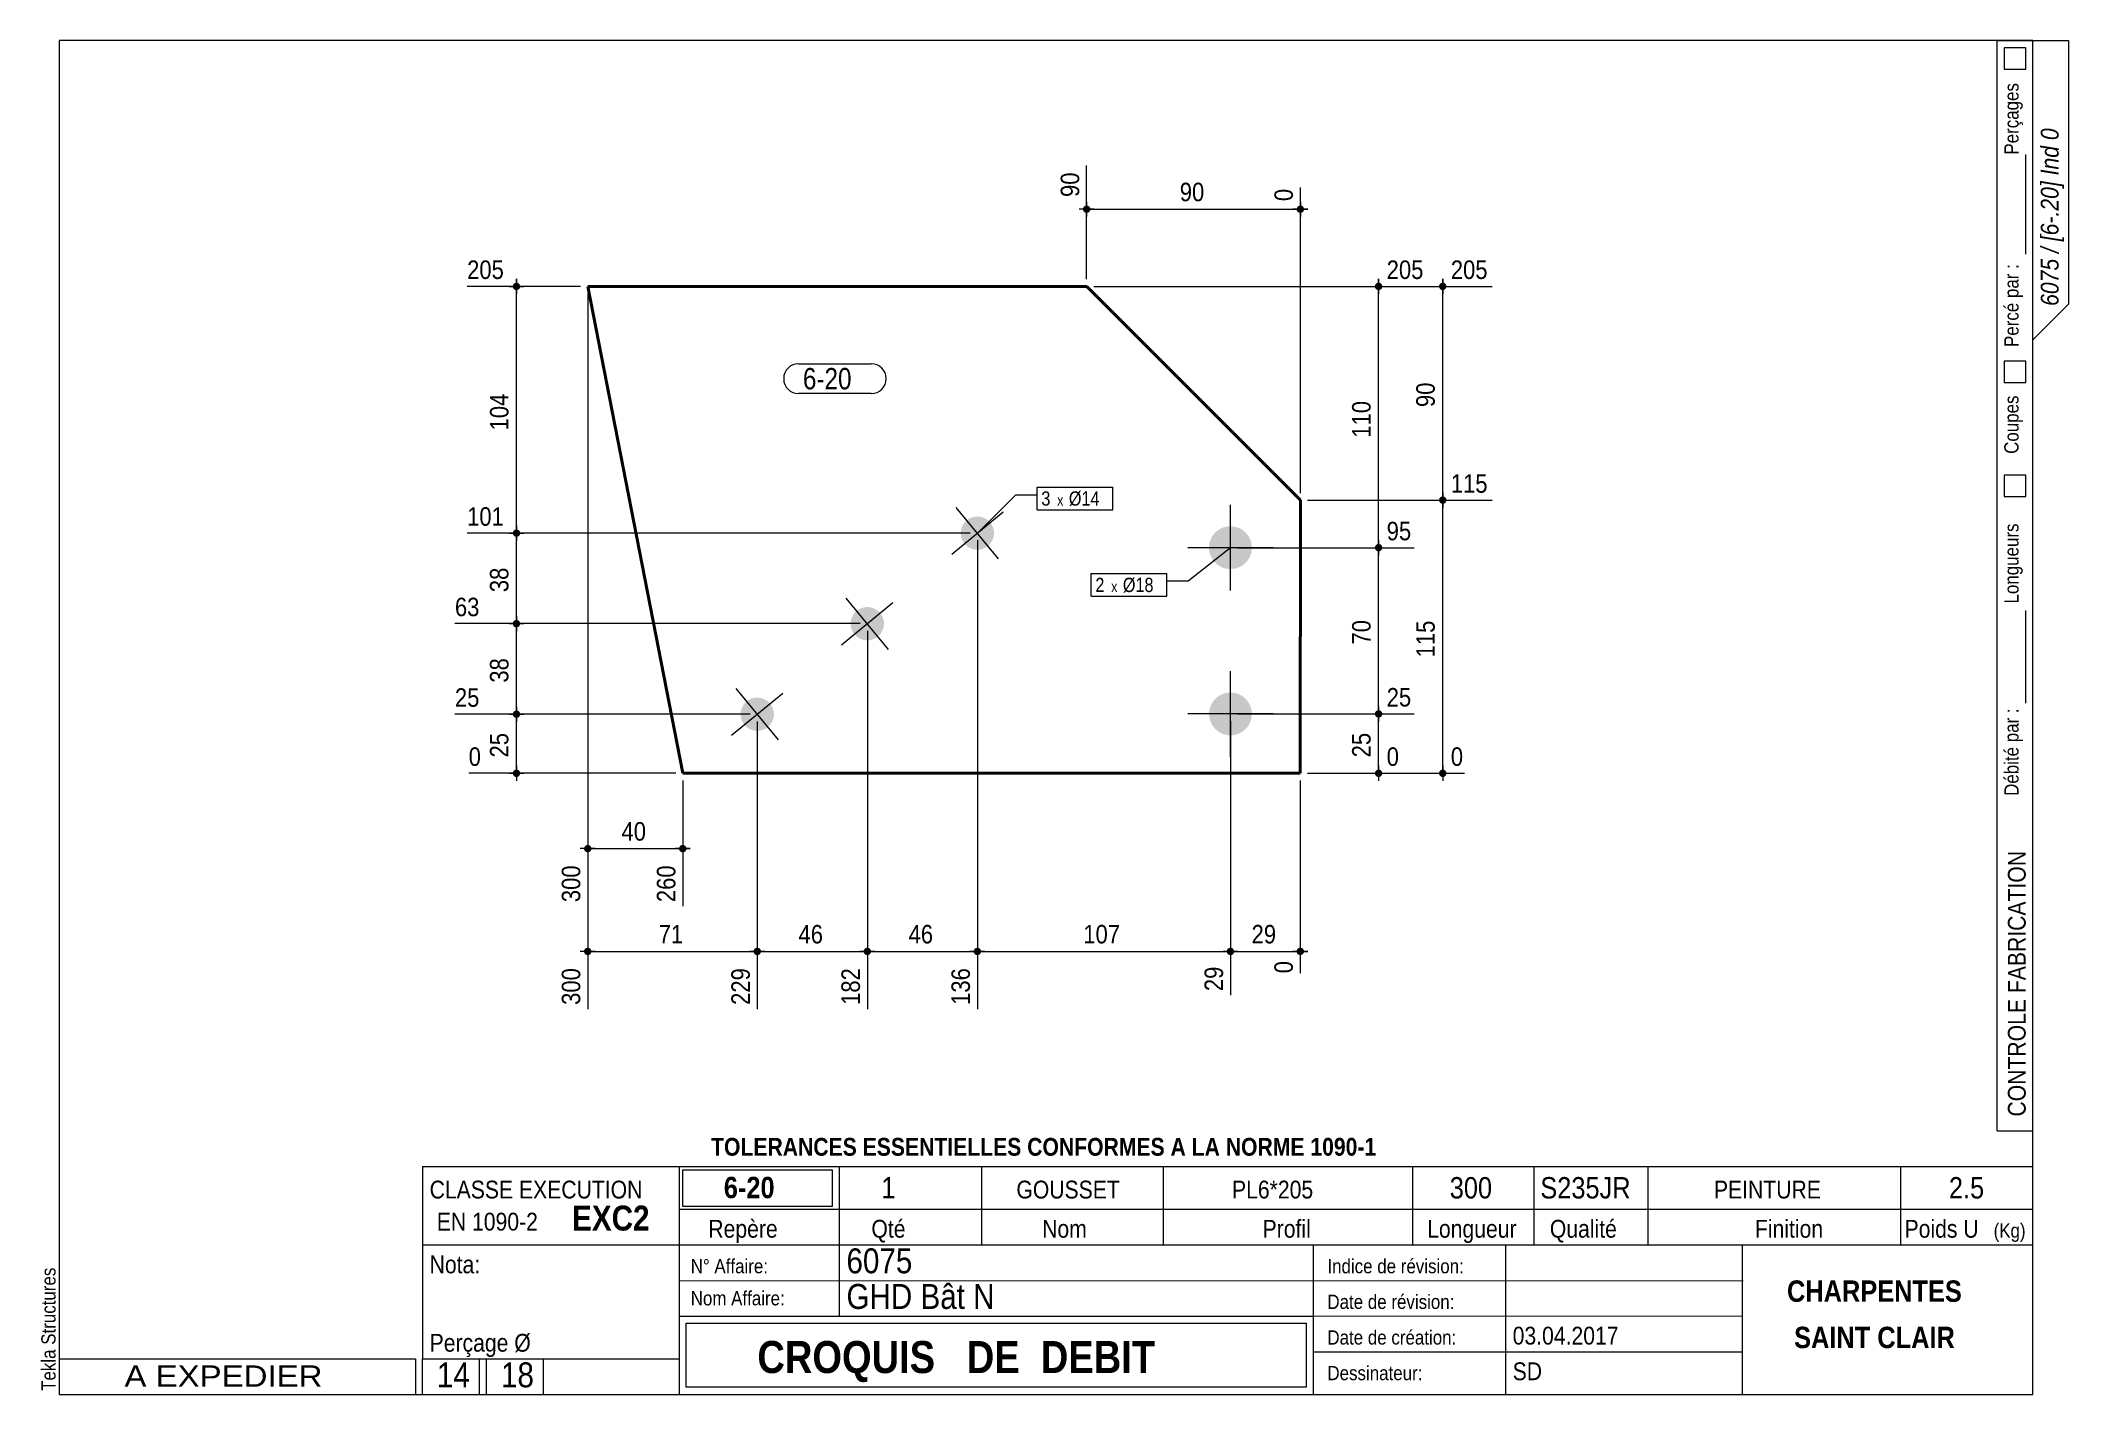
# Model space of a CAD drawing. Header units: millimetres. Extents: x 2 to 287, y 5 to 195.
import ezdxf

# ---------------------------------------------------------------- set-up
doc = ezdxf.new("R2010")
doc.units = ezdxf.units.MM
for name, color, linetype, lineweight in [('Autre type objet', 1, 'Continuous', 0), ('Boulon', 7, 'Continuous', 0), ('Cotation', 7, 'Continuous', 0), ('Désignation boulon', 3, 'Continuous', 0), ('Feuille dessin', 5, 'Continuous', 0), ('Piece', 2, 'Continuous', 0), ('Repère pièce', 3, 'Continuous', 0)]:
    doc.layers.add(name, color=color, linetype=linetype, lineweight=lineweight)
doc.styles.add('ARIAL', font='ARIAL.TTF')
doc.styles.add('ARIAL_BOLD', font='ARIALBD.TTF')
doc.styles.add('ARIAL_ITALIC', font='ARIALI.TTF')
doc.styles.add('ARIAL_NARROW', font='ARIAL.TTF')
doc.styles.add('COMIC_SANS_MS', font='COMIC.TTF')

# ---------------------------------------------------------------- blocks, each defined once
blk = doc.blocks.new('*A1')
at = {"layer": 'Boulon'}
for points in [[(135.31, 124.04), (135.26, 124), (135.22, 123.97), (135.17, 123.93), (135.12, 123.9), (135.07, 123.87), (135.02, 123.84), (134.97, 123.82), (134.92, 123.79), (134.87, 123.76), (134.82, 123.74), (134.77, 123.72), (134.71, 123.7), (134.66, 123.68), (134.61, 123.66), (134.55, 123.64), (134.5, 123.62), (134.44, 123.61), (134.39, 123.6), (134.33, 123.58), (134.27, 123.57), (134.22, 123.57), (134.16, 123.56), (134.1, 123.55), (134.05, 123.55), (133.99, 123.54), (133.93, 123.54), (133.87, 123.54), (133.82, 123.54), (133.76, 123.54), (133.7, 123.55), (133.65, 123.55), (133.59, 123.56), (133.53, 123.56), (133.48, 123.57), (133.42, 123.58), (133.36, 123.6), (133.31, 123.61), (133.25, 123.62), (133.2, 123.64), (133.14, 123.66), (133.09, 123.67), (133.03, 123.69), (132.98, 123.72), (132.93, 123.74), (132.88, 123.76), (132.82, 123.79), (132.77, 123.81), (132.72, 123.84), (132.67, 123.87), (132.63, 123.9), (132.58, 123.93), (132.53, 123.96), (132.48, 124), (132.44, 124.03), (132.39, 124.07), (132.35, 124.1), (132.31, 124.14), (132.26, 124.18), (132.22, 124.22), (132.18, 124.26), (132.14, 124.3), (132.11, 124.35), (132.07, 124.39), (132.03, 124.44), (132, 124.48), (131.97, 124.53), (131.93, 124.57), (131.9, 124.62), (131.87, 124.67), (131.84, 124.72), (131.81, 124.77), (131.79, 124.82), (131.76, 124.87), (131.74, 124.92), (131.72, 124.98), (131.7, 125.03), (131.68, 125.08), (131.66, 125.14), (131.64, 125.19), (131.62, 125.25), (131.61, 125.3), (131.6, 125.36), (131.58, 125.41), (131.57, 125.47), (131.56, 125.53), (131.56, 125.58), (131.55, 125.64), (131.54, 125.7), (131.54, 125.76), (131.54, 125.81), (131.54, 125.87), (131.54, 125.93), (131.54, 125.98), (131.54, 126.04), (131.55, 126.1), (131.56, 126.16), (131.56, 126.21), (131.57, 126.27), (131.58, 126.33), (131.59, 126.38), (131.61, 126.44), (131.62, 126.49), (131.64, 126.55), (131.66, 126.6), (131.67, 126.66), (131.69, 126.71), (131.71, 126.76), (131.74, 126.82), (131.76, 126.87), (131.79, 126.92), (131.81, 126.97), (131.84, 127.02), (131.87, 127.07), (131.9, 127.12), (131.93, 127.17), (131.96, 127.21), (132, 127.26), (132.03, 127.31), (132.07, 127.35), (132.1, 127.39), (132.14, 127.44), (132.18, 127.48), (132.22, 127.52), (132.26, 127.56), (132.3, 127.6), (132.35, 127.64), (132.39, 127.67), (132.43, 127.71), (132.48, 127.75), (132.53, 127.78), (132.57, 127.81), (132.62, 127.84), (132.67, 127.87), (132.72, 127.9), (132.77, 127.93), (132.82, 127.96), (132.87, 127.98), (132.92, 128), (132.98, 128.03), (133.03, 128.05), (133.08, 128.07), (133.14, 128.09), (133.19, 128.1), (133.25, 128.12), (133.3, 128.14), (133.36, 128.15), (133.41, 128.16), (133.47, 128.17), (133.53, 128.18), (133.58, 128.19), (133.64, 128.19), (133.7, 128.2), (133.75, 128.2), (133.81, 128.21), (133.87, 128.21), (133.93, 128.21), (133.98, 128.2), (134.04, 128.2), (134.1, 128.2), (134.15, 128.19), (134.21, 128.18), (134.27, 128.17), (134.32, 128.16), (134.38, 128.15), (134.44, 128.14), (134.49, 128.12), (134.55, 128.11), (134.6, 128.09), (134.65, 128.07), (134.71, 128.05), (134.76, 128.03), (134.81, 128.01), (134.87, 127.98), (134.92, 127.96), (134.97, 127.93), (135.02, 127.9), (135.07, 127.88), (135.12, 127.85), (135.17, 127.81), (135.21, 127.78), (135.26, 127.75), (135.3, 127.71), (135.35, 127.68), (135.39, 127.64), (135.44, 127.6), (135.48, 127.56), (135.52, 127.52), (135.56, 127.48), (135.6, 127.44), (135.64, 127.4), (135.67, 127.36), (135.71, 127.31), (135.74, 127.26), (135.78, 127.22), (135.81, 127.17), (135.84, 127.12), (135.87, 127.07), (135.9, 127.03), (135.93, 126.98), (135.95, 126.92), (135.98, 126.87), (136, 126.82), (136.03, 126.77), (136.05, 126.72), (136.07, 126.66), (136.09, 126.61), (136.1, 126.55), (136.12, 126.5), (136.13, 126.44), (136.15, 126.39), (136.16, 126.33), (136.17, 126.27), (136.18, 126.22), (136.19, 126.16), (136.19, 126.1), (136.2, 126.05), (136.2, 125.99), (136.2, 125.93), (136.2, 125.88), (136.2, 125.82), (136.2, 125.76), (136.2, 125.7), (136.19, 125.65), (136.19, 125.59), (136.18, 125.53), (136.17, 125.48), (136.16, 125.42), (136.15, 125.36), (136.14, 125.31), (136.12, 125.25), (136.11, 125.2), (136.09, 125.14), (136.07, 125.09), (136.05, 125.04), (136.03, 124.98), (136.01, 124.93), (135.98, 124.88), (135.96, 124.83), (135.93, 124.78), (135.9, 124.73), (135.87, 124.68), (135.84, 124.63), (135.81, 124.58), (135.78, 124.53), (135.75, 124.49), (135.71, 124.44), (135.68, 124.39), (135.64, 124.35), (135.6, 124.31), (135.56, 124.27), (135.52, 124.22), (135.48, 124.18), (135.44, 124.15), (135.4, 124.11), (135.35, 124.07)], [(119.86, 111.33), (119.82, 111.29), (119.77, 111.26), (119.72, 111.23), (119.68, 111.2), (119.63, 111.17), (119.58, 111.14), (119.53, 111.11), (119.48, 111.08), (119.43, 111.06), (119.37, 111.03), (119.32, 111.01), (119.27, 110.99), (119.21, 110.97), (119.16, 110.95), (119.11, 110.93), (119.05, 110.92), (119, 110.9), (118.94, 110.89), (118.88, 110.88), (118.83, 110.87), (118.77, 110.86), (118.71, 110.85), (118.66, 110.85), (118.6, 110.84), (118.54, 110.84), (118.49, 110.83), (118.43, 110.83), (118.37, 110.83), (118.31, 110.84), (118.26, 110.84), (118.2, 110.84), (118.14, 110.85), (118.09, 110.86), (118.03, 110.87), (117.97, 110.88), (117.92, 110.89), (117.86, 110.9), (117.81, 110.92), (117.75, 110.93), (117.7, 110.95), (117.64, 110.97), (117.59, 110.99), (117.54, 111.01), (117.48, 111.03), (117.43, 111.06), (117.38, 111.08), (117.33, 111.11), (117.28, 111.14), (117.23, 111.16), (117.18, 111.19), (117.13, 111.23), (117.08, 111.26), (117.04, 111.29), (116.99, 111.33), (116.95, 111.36), (116.9, 111.4), (116.86, 111.44), (116.82, 111.48), (116.78, 111.52), (116.74, 111.56), (116.7, 111.6), (116.66, 111.64), (116.62, 111.68), (116.59, 111.73), (116.55, 111.77), (116.52, 111.82), (116.49, 111.87), (116.46, 111.92), (116.43, 111.96), (116.4, 112.01), (116.37, 112.06), (116.34, 112.12), (116.32, 112.17), (116.29, 112.22), (116.27, 112.27), (116.25, 112.32), (116.23, 112.38), (116.21, 112.43), (116.19, 112.49), (116.18, 112.54), (116.16, 112.6), (116.15, 112.65), (116.14, 112.71), (116.13, 112.77), (116.12, 112.82), (116.11, 112.88), (116.1, 112.94), (116.1, 112.99), (116.1, 113.05), (116.09, 113.11), (116.09, 113.16), (116.09, 113.22), (116.1, 113.28), (116.1, 113.34), (116.1, 113.39), (116.11, 113.45), (116.12, 113.51), (116.13, 113.56), (116.14, 113.62), (116.15, 113.68), (116.16, 113.73), (116.18, 113.79), (116.19, 113.84), (116.21, 113.9), (116.23, 113.95), (116.25, 114), (116.27, 114.06), (116.29, 114.11), (116.32, 114.16), (116.34, 114.21), (116.37, 114.26), (116.39, 114.31), (116.42, 114.36), (116.45, 114.41), (116.48, 114.46), (116.52, 114.51), (116.55, 114.55), (116.58, 114.6), (116.62, 114.65), (116.66, 114.69), (116.7, 114.73), (116.73, 114.77), (116.77, 114.81), (116.82, 114.85), (116.86, 114.89), (116.9, 114.93), (116.94, 114.97), (116.99, 115), (117.03, 115.04), (117.08, 115.07), (117.13, 115.11), (117.18, 115.14), (117.22, 115.17), (117.27, 115.2), (117.32, 115.22), (117.37, 115.25), (117.43, 115.28), (117.48, 115.3), (117.53, 115.32), (117.58, 115.34), (117.64, 115.36), (117.69, 115.38), (117.75, 115.4), (117.8, 115.41), (117.86, 115.43), (117.91, 115.44), (117.97, 115.45), (118.02, 115.47), (118.08, 115.47), (118.14, 115.48), (118.19, 115.49), (118.25, 115.49), (118.31, 115.5), (118.37, 115.5), (118.42, 115.5), (118.48, 115.5), (118.54, 115.5), (118.59, 115.49), (118.65, 115.49), (118.71, 115.48), (118.77, 115.48), (118.82, 115.47), (118.88, 115.46), (118.93, 115.44), (118.99, 115.43), (119.05, 115.42), (119.1, 115.4), (119.16, 115.38), (119.21, 115.36), (119.26, 115.34), (119.32, 115.32), (119.37, 115.3), (119.42, 115.28), (119.47, 115.25), (119.52, 115.23), (119.57, 115.2), (119.62, 115.17), (119.67, 115.14), (119.72, 115.11), (119.77, 115.08), (119.81, 115.04), (119.86, 115.01), (119.9, 114.97), (119.95, 114.94), (119.99, 114.9), (120.03, 114.86), (120.07, 114.82), (120.11, 114.78), (120.15, 114.74), (120.19, 114.69), (120.23, 114.65), (120.26, 114.6), (120.3, 114.56), (120.33, 114.51), (120.36, 114.47), (120.4, 114.42), (120.43, 114.37), (120.45, 114.32), (120.48, 114.27), (120.51, 114.22), (120.53, 114.17), (120.56, 114.11), (120.58, 114.06), (120.6, 114.01), (120.62, 113.96), (120.64, 113.9), (120.66, 113.85), (120.67, 113.79), (120.69, 113.74), (120.7, 113.68), (120.71, 113.62), (120.72, 113.57), (120.73, 113.51), (120.74, 113.46), (120.75, 113.4), (120.75, 113.34), (120.76, 113.28), (120.76, 113.23), (120.76, 113.17), (120.76, 113.11), (120.76, 113.06), (120.75, 113), (120.75, 112.94), (120.74, 112.88), (120.73, 112.83), (120.73, 112.77), (120.72, 112.71), (120.7, 112.66), (120.69, 112.6), (120.68, 112.55), (120.66, 112.49), (120.64, 112.44), (120.62, 112.38), (120.6, 112.33), (120.58, 112.28), (120.56, 112.22), (120.54, 112.17), (120.51, 112.12), (120.49, 112.07), (120.46, 112.02), (120.43, 111.97), (120.4, 111.92), (120.37, 111.87), (120.34, 111.83), (120.3, 111.78), (120.27, 111.73), (120.23, 111.69), (120.19, 111.64), (120.16, 111.6), (120.12, 111.56), (120.08, 111.52), (120.04, 111.48), (120, 111.44), (119.95, 111.4), (119.91, 111.36)], [(104.42, 98.62), (104.37, 98.59), (104.33, 98.55), (104.28, 98.52), (104.23, 98.49), (104.18, 98.46), (104.13, 98.43), (104.08, 98.4), (104.03, 98.38), (103.98, 98.35), (103.93, 98.33), (103.88, 98.31), (103.82, 98.28), (103.77, 98.26), (103.72, 98.25), (103.66, 98.23), (103.61, 98.21), (103.55, 98.2), (103.49, 98.18), (103.44, 98.17), (103.38, 98.16), (103.33, 98.15), (103.27, 98.15), (103.21, 98.14), (103.16, 98.13), (103.1, 98.13), (103.04, 98.13), (102.98, 98.13), (102.93, 98.13), (102.87, 98.13), (102.81, 98.13), (102.75, 98.14), (102.7, 98.14), (102.64, 98.15), (102.58, 98.16), (102.53, 98.17), (102.47, 98.18), (102.42, 98.2), (102.36, 98.21), (102.31, 98.23), (102.25, 98.24), (102.2, 98.26), (102.14, 98.28), (102.09, 98.3), (102.04, 98.33), (101.99, 98.35), (101.93, 98.38), (101.88, 98.4), (101.83, 98.43), (101.78, 98.46), (101.73, 98.49), (101.69, 98.52), (101.64, 98.55), (101.59, 98.59), (101.55, 98.62), (101.5, 98.66), (101.46, 98.69), (101.42, 98.73), (101.37, 98.77), (101.33, 98.81), (101.29, 98.85), (101.25, 98.89), (101.22, 98.93), (101.18, 98.98), (101.14, 99.02), (101.11, 99.07), (101.07, 99.12), (101.04, 99.16), (101.01, 99.21), (100.98, 99.26), (100.95, 99.31), (100.92, 99.36), (100.9, 99.41), (100.87, 99.46), (100.85, 99.51), (100.83, 99.57), (100.8, 99.62), (100.78, 99.67), (100.77, 99.73), (100.75, 99.78), (100.73, 99.84), (100.72, 99.89), (100.7, 99.95), (100.69, 100), (100.68, 100.06), (100.67, 100.12), (100.67, 100.17), (100.66, 100.23), (100.65, 100.29), (100.65, 100.34), (100.65, 100.4), (100.65, 100.46), (100.65, 100.52), (100.65, 100.57), (100.65, 100.63), (100.66, 100.69), (100.66, 100.74), (100.67, 100.8), (100.68, 100.86), (100.69, 100.91), (100.7, 100.97), (100.72, 101.03), (100.73, 101.08), (100.75, 101.14), (100.76, 101.19), (100.78, 101.24), (100.8, 101.3), (100.82, 101.35), (100.85, 101.4), (100.87, 101.46), (100.9, 101.51), (100.92, 101.56), (100.95, 101.61), (100.98, 101.66), (101.01, 101.71), (101.04, 101.76), (101.07, 101.8), (101.1, 101.85), (101.14, 101.89), (101.18, 101.94), (101.21, 101.98), (101.25, 102.03), (101.29, 102.07), (101.33, 102.11), (101.37, 102.15), (101.41, 102.19), (101.45, 102.23), (101.5, 102.26), (101.54, 102.3), (101.59, 102.33), (101.63, 102.37), (101.68, 102.4), (101.73, 102.43), (101.78, 102.46), (101.83, 102.49), (101.88, 102.52), (101.93, 102.54), (101.98, 102.57), (102.03, 102.59), (102.09, 102.62), (102.14, 102.64), (102.19, 102.66), (102.25, 102.68), (102.3, 102.69), (102.36, 102.71), (102.41, 102.72), (102.47, 102.74), (102.52, 102.75), (102.58, 102.76), (102.64, 102.77), (102.69, 102.78), (102.75, 102.78), (102.81, 102.79), (102.86, 102.79), (102.92, 102.79), (102.98, 102.79), (103.04, 102.79), (103.09, 102.79), (103.15, 102.79), (103.21, 102.78), (103.26, 102.78), (103.32, 102.77), (103.38, 102.76), (103.43, 102.75), (103.49, 102.74), (103.55, 102.73), (103.6, 102.71), (103.66, 102.69), (103.71, 102.68), (103.76, 102.66), (103.82, 102.64), (103.87, 102.62), (103.92, 102.6), (103.98, 102.57), (104.03, 102.55), (104.08, 102.52), (104.13, 102.49), (104.18, 102.46), (104.23, 102.43), (104.27, 102.4), (104.32, 102.37), (104.37, 102.34), (104.41, 102.3), (104.46, 102.27), (104.5, 102.23), (104.55, 102.19), (104.59, 102.15), (104.63, 102.11), (104.67, 102.07), (104.71, 102.03), (104.75, 101.99), (104.78, 101.94), (104.82, 101.9), (104.85, 101.85), (104.89, 101.81), (104.92, 101.76), (104.95, 101.71), (104.98, 101.66), (105.01, 101.61), (105.04, 101.56), (105.06, 101.51), (105.09, 101.46), (105.11, 101.41), (105.14, 101.36), (105.16, 101.3), (105.18, 101.25), (105.2, 101.2), (105.21, 101.14), (105.23, 101.09), (105.24, 101.03), (105.26, 100.97), (105.27, 100.92), (105.28, 100.86), (105.29, 100.81), (105.3, 100.75), (105.3, 100.69), (105.31, 100.64), (105.31, 100.58), (105.31, 100.52), (105.31, 100.46), (105.31, 100.41), (105.31, 100.35), (105.31, 100.29), (105.3, 100.23), (105.3, 100.18), (105.29, 100.12), (105.28, 100.06), (105.27, 100.01), (105.26, 99.95), (105.24, 99.9), (105.23, 99.84), (105.21, 99.79), (105.2, 99.73), (105.18, 99.68), (105.16, 99.62), (105.14, 99.57), (105.11, 99.52), (105.09, 99.47), (105.07, 99.41), (105.04, 99.36), (105.01, 99.31), (104.98, 99.26), (104.95, 99.21), (104.92, 99.17), (104.89, 99.12), (104.86, 99.07), (104.82, 99.03), (104.79, 98.98), (104.75, 98.94), (104.71, 98.9), (104.67, 98.85), (104.63, 98.81), (104.59, 98.77), (104.55, 98.73), (104.51, 98.7), (104.46, 98.66)]]:
    blk.add_hatch(color=256, dxfattribs=at).paths.add_polyline_path(points, flags=17)
at = {"layer": 'Boulon', "linetype": 'Continuous', "lineweight": 0}
for p, q in [((130.27, 122.91), (137.48, 128.84)), ((136.84, 122.27), (130.91, 129.48)), ((121.39, 109.56), (115.46, 116.77)), ((114.82, 110.2), (122.03, 116.13)), ((99.38, 97.5), (106.58, 103.43)), ((105.95, 96.86), (100.02, 104.06))]:
    blk.add_line(p, q, dxfattribs=at)
blk = doc.blocks.new('*A2')
at = {"layer": 'Boulon'}
for points in [[(172.39, 123.76), (172.39, 123.69), (172.38, 123.61), (172.38, 123.54), (172.37, 123.47), (172.36, 123.39), (172.35, 123.32), (172.33, 123.25), (172.32, 123.18), (172.3, 123.1), (172.28, 123.03), (172.26, 122.96), (172.24, 122.89), (172.22, 122.82), (172.19, 122.75), (172.16, 122.69), (172.13, 122.62), (172.1, 122.55), (172.07, 122.49), (172.04, 122.42), (172, 122.36), (171.96, 122.29), (171.93, 122.23), (171.89, 122.17), (171.84, 122.11), (171.8, 122.05), (171.76, 121.99), (171.71, 121.93), (171.66, 121.87), (171.61, 121.82), (171.56, 121.77), (171.51, 121.71), (171.46, 121.66), (171.41, 121.61), (171.35, 121.56), (171.29, 121.51), (171.24, 121.47), (171.18, 121.42), (171.12, 121.38), (171.06, 121.34), (171, 121.3), (170.93, 121.26), (170.87, 121.22), (170.8, 121.19), (170.74, 121.15), (170.67, 121.12), (170.61, 121.09), (170.54, 121.06), (170.47, 121.03), (170.4, 121.01), (170.33, 120.99), (170.26, 120.96), (170.19, 120.94), (170.12, 120.92), (170.05, 120.91), (169.98, 120.89), (169.9, 120.88), (169.83, 120.87), (169.76, 120.86), (169.68, 120.85), (169.61, 120.84), (169.54, 120.84), (169.46, 120.83), (169.39, 120.83), (169.32, 120.83), (169.24, 120.84), (169.17, 120.84), (169.1, 120.85), (169.02, 120.86), (168.95, 120.87), (168.88, 120.88), (168.81, 120.89), (168.73, 120.91), (168.66, 120.92), (168.59, 120.94), (168.52, 120.96), (168.45, 120.99), (168.38, 121.01), (168.31, 121.03), (168.24, 121.06), (168.17, 121.09), (168.11, 121.12), (168.04, 121.15), (167.98, 121.19), (167.91, 121.22), (167.85, 121.26), (167.79, 121.3), (167.72, 121.34), (167.66, 121.38), (167.6, 121.42), (167.54, 121.47), (167.49, 121.51), (167.43, 121.56), (167.38, 121.61), (167.32, 121.66), (167.27, 121.71), (167.22, 121.77), (167.17, 121.82), (167.12, 121.87), (167.07, 121.93), (167.03, 121.99), (166.98, 122.05), (166.94, 122.11), (166.9, 122.17), (166.86, 122.23), (166.82, 122.29), (166.78, 122.36), (166.74, 122.42), (166.71, 122.49), (166.68, 122.55), (166.65, 122.62), (166.62, 122.69), (166.59, 122.75), (166.57, 122.82), (166.54, 122.89), (166.52, 122.96), (166.5, 123.03), (166.48, 123.1), (166.46, 123.18), (166.45, 123.25), (166.43, 123.32), (166.42, 123.39), (166.41, 123.47), (166.41, 123.54), (166.4, 123.61), (166.39, 123.69), (166.39, 123.76), (166.39, 123.83), (166.39, 123.91), (166.39, 123.98), (166.4, 124.05), (166.41, 124.13), (166.41, 124.2), (166.42, 124.27), (166.43, 124.35), (166.45, 124.42), (166.46, 124.49), (166.48, 124.56), (166.5, 124.63), (166.52, 124.7), (166.54, 124.77), (166.57, 124.84), (166.59, 124.91), (166.62, 124.98), (166.65, 125.05), (166.68, 125.12), (166.71, 125.18), (166.74, 125.25), (166.78, 125.31), (166.82, 125.38), (166.86, 125.44), (166.9, 125.5), (166.94, 125.56), (166.98, 125.62), (167.03, 125.68), (167.07, 125.74), (167.12, 125.79), (167.17, 125.85), (167.22, 125.9), (167.27, 125.96), (167.32, 126.01), (167.38, 126.06), (167.43, 126.11), (167.49, 126.15), (167.54, 126.2), (167.6, 126.24), (167.66, 126.29), (167.72, 126.33), (167.79, 126.37), (167.85, 126.41), (167.91, 126.44), (167.98, 126.48), (168.04, 126.51), (168.11, 126.55), (168.17, 126.58), (168.24, 126.61), (168.31, 126.63), (168.38, 126.66), (168.45, 126.68), (168.52, 126.7), (168.59, 126.73), (168.66, 126.74), (168.73, 126.76), (168.81, 126.78), (168.88, 126.79), (168.95, 126.8), (169.02, 126.81), (169.1, 126.82), (169.17, 126.83), (169.24, 126.83), (169.32, 126.83), (169.39, 126.83), (169.46, 126.83), (169.54, 126.83), (169.61, 126.83), (169.68, 126.82), (169.76, 126.81), (169.83, 126.8), (169.9, 126.79), (169.98, 126.78), (170.05, 126.76), (170.12, 126.74), (170.19, 126.73), (170.26, 126.7), (170.33, 126.68), (170.4, 126.66), (170.47, 126.63), (170.54, 126.61), (170.61, 126.58), (170.67, 126.55), (170.74, 126.51), (170.8, 126.48), (170.87, 126.44), (170.93, 126.41), (171, 126.37), (171.06, 126.33), (171.12, 126.29), (171.18, 126.24), (171.24, 126.2), (171.29, 126.15), (171.35, 126.11), (171.41, 126.06), (171.46, 126.01), (171.51, 125.96), (171.56, 125.9), (171.61, 125.85), (171.66, 125.79), (171.71, 125.74), (171.76, 125.68), (171.8, 125.62), (171.84, 125.56), (171.89, 125.5), (171.93, 125.44), (171.96, 125.38), (172, 125.31), (172.04, 125.25), (172.07, 125.18), (172.1, 125.12), (172.13, 125.05), (172.16, 124.98), (172.19, 124.91), (172.22, 124.84), (172.24, 124.77), (172.26, 124.7), (172.28, 124.63), (172.3, 124.56), (172.32, 124.49), (172.33, 124.42), (172.35, 124.35), (172.36, 124.27), (172.37, 124.2), (172.38, 124.13), (172.38, 124.05), (172.39, 123.98), (172.39, 123.91), (172.39, 123.83)], [(172.39, 100.43), (172.39, 100.35), (172.38, 100.28), (172.38, 100.21), (172.37, 100.13), (172.36, 100.06), (172.35, 99.99), (172.33, 99.92), (172.32, 99.84), (172.3, 99.77), (172.28, 99.7), (172.26, 99.63), (172.24, 99.56), (172.22, 99.49), (172.19, 99.42), (172.16, 99.35), (172.13, 99.28), (172.1, 99.22), (172.07, 99.15), (172.04, 99.09), (172, 99.02), (171.96, 98.96), (171.93, 98.9), (171.89, 98.83), (171.84, 98.77), (171.8, 98.71), (171.76, 98.65), (171.71, 98.6), (171.66, 98.54), (171.61, 98.49), (171.56, 98.43), (171.51, 98.38), (171.46, 98.33), (171.41, 98.28), (171.35, 98.23), (171.29, 98.18), (171.24, 98.14), (171.18, 98.09), (171.12, 98.05), (171.06, 98.01), (171, 97.97), (170.93, 97.93), (170.87, 97.89), (170.8, 97.85), (170.74, 97.82), (170.67, 97.79), (170.61, 97.76), (170.54, 97.73), (170.47, 97.7), (170.4, 97.68), (170.33, 97.65), (170.26, 97.63), (170.19, 97.61), (170.12, 97.59), (170.05, 97.57), (169.98, 97.56), (169.9, 97.54), (169.83, 97.53), (169.76, 97.52), (169.68, 97.51), (169.61, 97.51), (169.54, 97.5), (169.46, 97.5), (169.39, 97.5), (169.32, 97.5), (169.24, 97.5), (169.17, 97.51), (169.1, 97.51), (169.02, 97.52), (168.95, 97.53), (168.88, 97.54), (168.81, 97.56), (168.73, 97.57), (168.66, 97.59), (168.59, 97.61), (168.52, 97.63), (168.45, 97.65), (168.38, 97.68), (168.31, 97.7), (168.24, 97.73), (168.17, 97.76), (168.11, 97.79), (168.04, 97.82), (167.98, 97.85), (167.91, 97.89), (167.85, 97.93), (167.79, 97.97), (167.72, 98.01), (167.66, 98.05), (167.6, 98.09), (167.54, 98.14), (167.49, 98.18), (167.43, 98.23), (167.38, 98.28), (167.32, 98.33), (167.27, 98.38), (167.22, 98.43), (167.17, 98.49), (167.12, 98.54), (167.07, 98.6), (167.03, 98.65), (166.98, 98.71), (166.94, 98.77), (166.9, 98.83), (166.86, 98.9), (166.82, 98.96), (166.78, 99.02), (166.74, 99.09), (166.71, 99.15), (166.68, 99.22), (166.65, 99.28), (166.62, 99.35), (166.59, 99.42), (166.57, 99.49), (166.54, 99.56), (166.52, 99.63), (166.5, 99.7), (166.48, 99.77), (166.46, 99.84), (166.45, 99.92), (166.43, 99.99), (166.42, 100.06), (166.41, 100.13), (166.41, 100.21), (166.4, 100.28), (166.39, 100.35), (166.39, 100.43), (166.39, 100.5), (166.39, 100.57), (166.39, 100.65), (166.4, 100.72), (166.41, 100.79), (166.41, 100.87), (166.42, 100.94), (166.43, 101.01), (166.45, 101.09), (166.46, 101.16), (166.48, 101.23), (166.5, 101.3), (166.52, 101.37), (166.54, 101.44), (166.57, 101.51), (166.59, 101.58), (166.62, 101.65), (166.65, 101.72), (166.68, 101.78), (166.71, 101.85), (166.74, 101.91), (166.78, 101.98), (166.82, 102.04), (166.86, 102.11), (166.9, 102.17), (166.94, 102.23), (166.98, 102.29), (167.03, 102.35), (167.07, 102.4), (167.12, 102.46), (167.17, 102.52), (167.22, 102.57), (167.27, 102.62), (167.32, 102.67), (167.38, 102.72), (167.43, 102.77), (167.49, 102.82), (167.54, 102.87), (167.6, 102.91), (167.66, 102.95), (167.72, 102.99), (167.79, 103.04), (167.85, 103.07), (167.91, 103.11), (167.98, 103.15), (168.04, 103.18), (168.11, 103.21), (168.17, 103.24), (168.24, 103.27), (168.31, 103.3), (168.38, 103.33), (168.45, 103.35), (168.52, 103.37), (168.59, 103.39), (168.66, 103.41), (168.73, 103.43), (168.81, 103.44), (168.88, 103.46), (168.95, 103.47), (169.02, 103.48), (169.1, 103.49), (169.17, 103.49), (169.24, 103.5), (169.32, 103.5), (169.39, 103.5), (169.46, 103.5), (169.54, 103.5), (169.61, 103.49), (169.68, 103.49), (169.76, 103.48), (169.83, 103.47), (169.9, 103.46), (169.98, 103.44), (170.05, 103.43), (170.12, 103.41), (170.19, 103.39), (170.26, 103.37), (170.33, 103.35), (170.4, 103.33), (170.47, 103.3), (170.54, 103.27), (170.61, 103.24), (170.67, 103.21), (170.74, 103.18), (170.8, 103.15), (170.87, 103.11), (170.93, 103.07), (171, 103.04), (171.06, 102.99), (171.12, 102.95), (171.18, 102.91), (171.24, 102.87), (171.29, 102.82), (171.35, 102.77), (171.41, 102.72), (171.46, 102.67), (171.51, 102.62), (171.56, 102.57), (171.61, 102.52), (171.66, 102.46), (171.71, 102.4), (171.76, 102.35), (171.8, 102.29), (171.84, 102.23), (171.89, 102.17), (171.93, 102.11), (171.96, 102.04), (172, 101.98), (172.04, 101.91), (172.07, 101.85), (172.1, 101.78), (172.13, 101.72), (172.16, 101.65), (172.19, 101.58), (172.22, 101.51), (172.24, 101.44), (172.26, 101.37), (172.28, 101.3), (172.3, 101.23), (172.32, 101.16), (172.33, 101.09), (172.35, 101.01), (172.36, 100.94), (172.37, 100.87), (172.38, 100.79), (172.38, 100.72), (172.39, 100.65), (172.39, 100.57), (172.39, 100.5)]]:
    blk.add_hatch(color=256, dxfattribs=at).paths.add_polyline_path(points, flags=17)
at = {"layer": 'Boulon', "linetype": 'Continuous', "lineweight": 0}
for p, q in [((169.39, 117.83), (169.39, 129.83)), ((175.39, 123.83), (163.39, 123.83)), ((169.39, 94.5), (169.39, 106.5)), ((175.39, 100.5), (163.39, 100.5))]:
    blk.add_line(p, q, dxfattribs=at)
blk = doc.blocks.new('*A3')
at = {"layer": 'Piece', "color": 2, "linetype": 'Continuous', "lineweight": 40}
for p, q in [((149.212587, 160.500456), (79.183789, 160.500456)), ((92.527336, 92.167122), (79.183789, 160.500456)), ((179.204429, 130.500456), (149.212587, 160.500456)), ((179.194002, 92.167122), (179.204429, 130.500456)), ((179.194002, 92.167122), (92.527336, 92.167122))]:
    blk.add_line(p, q, dxfattribs=at)
blk = doc.blocks.new('*A4')
at = {"layer": 'Feuille dessin', "linetype": 'Continuous', "lineweight": 0}
for p, q in [((282, 195), (5, 195)), ((5, 195), (5, 5)), ((282, 5), (282, 195)), ((5, 5), (282, 5))]:
    blk.add_line(p, q, dxfattribs=at)
at = {"layer": 'Feuille dessin', "style": 'ARIAL', "width": 0.85}
blk.add_text('Tekla Structures', height=2, rotation=90, dxfattribs=at).set_placement((4.5, 5.5))
blk = doc.blocks.new('*A5')
at = {"layer": 'Autre type objet', "linetype": 'Continuous', "lineweight": 0}
for p, q in [((56, 37), (92, 37)), ((56, 37), (56, 10)), ((92, 37), (92, 10)), ((56, 26), (92, 26)), ((56, 10), (92, 10)), ((56, 5), (56, 10)), ((64, 5), (64, 10)), ((65, 5), (65, 10)), ((73, 5), (73, 10)), ((56, 5), (64, 5)), ((65, 5), (73, 5))]:
    blk.add_line(p, q, dxfattribs=at)
at = {"layer": 'Autre type objet', "width": 0.85}
for s, height, style, p in [('CLASSE EXECUTION', 2.5, 'ARIAL', (57, 32.5)), ('EXC2', 3.5, 'ARIAL_BOLD', (77, 28)), ('EN 1090-2', 2.5, 'ARIAL', (58, 28)), ('Nota:', 2.5, 'ARIAL', (57, 22)), ('Perçage Ø', 2.5, 'ARIAL', (57, 11)), ('14', 3.5, 'ARIAL_NARROW', (58.014234, 6)), ('18', 3.5, 'ARIAL_NARROW', (67.014234, 6))]:
    blk.add_text(s, height=height, dxfattribs=dict(at, style=style)).set_placement(p)
blk = doc.blocks.new('*A6')
at = {"layer": 'Autre type objet', "linetype": 'Continuous', "lineweight": 0}
for p, q in [((277, 42), (277, 195)), ((277, 195), (287, 195)), ((278, 194), (278, 191)), ((281, 194), (278, 194)), ((281, 191), (281, 194)), ((282, 42), (282, 195)), ((287, 195), (287, 158)), ((278, 191), (281, 191)), ((281, 165), (281, 179)), ((287, 158), (282, 153)), ((278, 150), (278, 147)), ((281, 150), (278, 150)), ((281, 147), (281, 150)), ((278, 147), (281, 147)), ((278, 134), (278, 131)), ((281, 134), (278, 134)), ((281, 131), (281, 134)), ((278, 131), (281, 131)), ((281, 102), (281, 115)), ((277, 42), (282, 42))]:
    blk.add_line(p, q, dxfattribs=at)
at = {"layer": 'Autre type objet', "width": 0.85}
for s, height, style, p in [('Perçages', 2, 'ARIAL', (280, 179)), ('6075 / [6-.20] Ind 0', 2.5, 'ARIAL_ITALIC', (285.619109, 157.760245)), ('Percé par :', 2, 'ARIAL', (280, 152)), ('Coupes', 2, 'ARIAL', (280, 137)), ('Longueurs', 2, 'ARIAL', (280, 116)), ('Débité par :', 2, 'ARIAL', (280, 89)), ('CONTROLE FABRICATION', 2.5, 'ARIAL', (281, 44))]:
    blk.add_text(s, height=height, rotation=90, dxfattribs=dict(at, style=style)).set_placement(p)
blk = doc.blocks.new('*A7')
at = {"layer": 'Autre type objet', "linetype": 'Continuous', "lineweight": 0}
for p, q in [((92, 37), (282, 37)), ((92, 37), (92, 31)), ((114.5, 31), (114.5, 37)), ((134.5, 31), (134.5, 37)), ((160, 31), (160, 37)), ((195, 31), (195, 37)), ((212, 31), (212, 37)), ((228, 31), (228, 37)), ((263.5, 31), (263.5, 37)), ((282, 31), (282, 37)), ((92.51953, 36.5), (113.5, 36.5)), ((92.51953, 31.394341), (92.51953, 36.5)), ((113.5, 36.5), (113.5, 31.394341)), ((113.5, 31.394341), (92.51953, 31.394341)), ((92, 31), (282, 31)), ((92, 31), (92, 5)), ((114.5, 16), (114.5, 31)), ((134.5, 26), (134.5, 31)), ((160, 26), (160, 31)), ((195, 26), (195, 31)), ((212, 26), (212, 31)), ((228, 26), (228, 31)), ((263.5, 26), (263.5, 31)), ((282, 5), (282, 31)), ((92, 26), (282, 26)), ((181, 26), (181, 5)), ((208, 26), (208, 5)), ((241.262466, 5), (241.262466, 26)), ((92, 21), (241.327069, 20.935451)), ((92, 16), (181, 16)), ((93, 15), (180, 15)), ((93, 6), (93, 15)), ((180, 15), (180, 6)), ((181, 16), (241.297815, 16.021151)), ((181, 11), (241.217807, 10.969512)), ((180, 6), (93, 6)), ((92, 5), (282, 5))]:
    blk.add_line(p, q, dxfattribs=at)
at = {"layer": 'Autre type objet', "width": 0.85}
for s, height, style, p in [('TOLERANCES ESSENTIELLES CONFORMES A LA NORME 1090-1', 2.5, 'ARIAL_BOLD', (96.5, 38.5)), ('6-20', 3, 'ARIAL_BOLD', (98.285724, 32.540141)), ('1', 3, 'ARIAL', (120.389893, 32.5)), ('GOUSSET', 2.5, 'ARIAL', (139.346924, 32.5)), ('PL6*205', 2.5, 'ARIAL', (169.61084, 32.5)), ('300', 3, 'ARIAL', (200.165771, 32.5)), ('S235JR', 3, 'ARIAL', (212.880127, 32.5)), ('PEINTURE', 2.5, 'ARIAL', (237.24646, 32.5)), ('2.5', 3, 'ARIAL', (270.222412, 32.5)), ('Repère', 2.5, 'ARIAL', (96.112978, 27)), ('Qté', 2.5, 'ARIAL', (119, 27)), ('Nom', 2.5, 'ARIAL', (142.961426, 27)), ('Profil', 2.5, 'ARIAL', (173.903564, 27)), ('Longueur', 2.5, 'ARIAL', (197, 27)), ('Qualité', 2.5, 'ARIAL', (214.218018, 27)), ('Finition', 2.5, 'ARIAL', (243, 27)), ('Poids U', 2.5, 'ARIAL', (264, 27)), ('(Kg)', 2, 'ARIAL', (276.5, 27)), ('N° Affaire:', 2, 'ARIAL', (93.640566, 22)), ('6075', 3.5, 'ARIAL', (115.5, 22)), ('Indice de révision:', 2, 'ARIAL', (183, 22)), ('GHD Bât N', 3.5, 'ARIAL', (115.5, 17)), ('CHARPENTES', 3, 'ARIAL_BOLD', (247.5, 18)), ('Nom Affaire:', 2, 'ARIAL', (93.640566, 17.5)), ('Date de révision:', 2, 'ARIAL', (183, 17)), ('03.04.2017', 2.5, 'ARIAL', (209, 12)), ('SAINT CLAIR', 3, 'ARIAL_BOLD', (248.5, 11.5)), ('CROQUIS   DE  DEBIT', 4.5, 'ARIAL_BOLD', (103, 8)), ('Date de création:', 2, 'ARIAL', (183, 12)), ('Dessinateur:', 2, 'ARIAL', (183, 7)), ('SD', 2.5, 'ARIAL', (209, 7))]:
    blk.add_text(s, height=height, dxfattribs=dict(at, style=style)).set_placement(p)
blk = doc.blocks.new('*A8')
at = {"layer": 'Autre type objet', "linetype": 'Continuous', "lineweight": 0}
for p, q in [((5, 10), (55, 10)), ((5, 10), (5, 5)), ((55, 10), (55, 5)), ((5, 5), (55, 5))]:
    blk.add_line(p, q, dxfattribs=at)
at = {"layer": 'Autre type objet', "style": 'ARIAL', "width": 1.105}
blk.add_text('A EXPEDIER', height=3, dxfattribs=at).set_placement((14.169647, 6.073465))
blk = doc.blocks.new('*A9')
at = {"layer": 'Cotation'}
for points in [[(199.16, 129.98), (199.13, 129.98), (199.11, 129.99), (199.08, 129.99), (199.06, 130), (199.03, 130), (199.01, 130.01), (198.98, 130.02), (198.96, 130.03), (198.94, 130.04), (198.92, 130.05), (198.89, 130.07), (198.87, 130.08), (198.85, 130.1), (198.83, 130.12), (198.82, 130.13), (198.8, 130.15), (198.78, 130.17), (198.77, 130.19), (198.75, 130.21), (198.74, 130.23), (198.73, 130.26), (198.71, 130.28), (198.7, 130.3), (198.69, 130.33), (198.69, 130.35), (198.68, 130.37), (198.67, 130.4), (198.67, 130.42), (198.67, 130.45), (198.66, 130.47), (198.66, 130.5), (198.66, 130.53), (198.67, 130.55), (198.67, 130.58), (198.67, 130.6), (198.68, 130.63), (198.69, 130.65), (198.69, 130.68), (198.7, 130.7), (198.71, 130.72), (198.73, 130.75), (198.74, 130.77), (198.75, 130.79), (198.77, 130.81), (198.78, 130.83), (198.8, 130.85), (198.82, 130.87), (198.83, 130.89), (198.85, 130.9), (198.87, 130.92), (198.89, 130.93), (198.92, 130.95), (198.94, 130.96), (198.96, 130.97), (198.98, 130.98), (199.01, 130.99), (199.03, 131), (199.06, 131), (199.08, 131.01), (199.11, 131.01), (199.13, 131.02), (199.16, 131.02), (199.18, 131.02), (199.21, 131.02), (199.23, 131.02), (199.26, 131.01), (199.29, 131.01), (199.31, 131), (199.33, 131), (199.36, 130.99), (199.38, 130.98), (199.41, 130.97), (199.43, 130.96), (199.45, 130.95), (199.47, 130.93), (199.49, 130.92), (199.51, 130.9), (199.53, 130.89), (199.55, 130.87), (199.57, 130.85), (199.59, 130.83), (199.6, 130.81), (199.62, 130.79), (199.63, 130.77), (199.64, 130.75), (199.65, 130.72), (199.66, 130.7), (199.67, 130.68), (199.68, 130.65), (199.69, 130.63), (199.69, 130.6), (199.7, 130.58), (199.7, 130.55), (199.7, 130.53), (199.7, 130.5), (199.7, 130.47), (199.7, 130.45), (199.7, 130.42), (199.69, 130.4), (199.69, 130.37), (199.68, 130.35), (199.67, 130.33), (199.66, 130.3), (199.65, 130.28), (199.64, 130.26), (199.63, 130.23), (199.62, 130.21), (199.6, 130.19), (199.59, 130.17), (199.57, 130.15), (199.55, 130.13), (199.53, 130.12), (199.51, 130.1), (199.49, 130.08), (199.47, 130.07), (199.45, 130.05), (199.43, 130.04), (199.41, 130.03), (199.38, 130.02), (199.36, 130.01), (199.33, 130), (199.31, 130), (199.29, 129.99), (199.26, 129.99), (199.23, 129.98), (199.21, 129.98), (199.18, 129.98)], [(199.16, 91.65), (199.13, 91.65), (199.11, 91.65), (199.08, 91.66), (199.06, 91.66), (199.03, 91.67), (199.01, 91.68), (198.98, 91.69), (198.96, 91.7), (198.94, 91.71), (198.92, 91.72), (198.89, 91.73), (198.87, 91.75), (198.85, 91.77), (198.83, 91.78), (198.82, 91.8), (198.8, 91.82), (198.78, 91.84), (198.77, 91.86), (198.75, 91.88), (198.74, 91.9), (198.73, 91.92), (198.71, 91.94), (198.7, 91.97), (198.69, 91.99), (198.69, 92.02), (198.68, 92.04), (198.67, 92.07), (198.67, 92.09), (198.67, 92.12), (198.66, 92.14), (198.66, 92.17), (198.66, 92.19), (198.67, 92.22), (198.67, 92.24), (198.67, 92.27), (198.68, 92.29), (198.69, 92.32), (198.69, 92.34), (198.7, 92.37), (198.71, 92.39), (198.73, 92.41), (198.74, 92.43), (198.75, 92.46), (198.77, 92.48), (198.78, 92.5), (198.8, 92.52), (198.82, 92.53), (198.83, 92.55), (198.85, 92.57), (198.87, 92.58), (198.89, 92.6), (198.92, 92.61), (198.94, 92.63), (198.96, 92.64), (198.98, 92.65), (199.01, 92.66), (199.03, 92.66), (199.06, 92.67), (199.08, 92.68), (199.11, 92.68), (199.13, 92.68), (199.16, 92.69), (199.18, 92.69), (199.21, 92.69), (199.23, 92.68), (199.26, 92.68), (199.29, 92.68), (199.31, 92.67), (199.33, 92.66), (199.36, 92.66), (199.38, 92.65), (199.41, 92.64), (199.43, 92.63), (199.45, 92.61), (199.47, 92.6), (199.49, 92.58), (199.51, 92.57), (199.53, 92.55), (199.55, 92.53), (199.57, 92.52), (199.59, 92.5), (199.6, 92.48), (199.62, 92.46), (199.63, 92.43), (199.64, 92.41), (199.65, 92.39), (199.66, 92.37), (199.67, 92.34), (199.68, 92.32), (199.69, 92.29), (199.69, 92.27), (199.7, 92.24), (199.7, 92.22), (199.7, 92.19), (199.7, 92.17), (199.7, 92.14), (199.7, 92.12), (199.7, 92.09), (199.69, 92.07), (199.69, 92.04), (199.68, 92.02), (199.67, 91.99), (199.66, 91.97), (199.65, 91.94), (199.64, 91.92), (199.63, 91.9), (199.62, 91.88), (199.6, 91.86), (199.59, 91.84), (199.57, 91.82), (199.55, 91.8), (199.53, 91.78), (199.51, 91.77), (199.49, 91.75), (199.47, 91.73), (199.45, 91.72), (199.43, 91.71), (199.41, 91.7), (199.38, 91.69), (199.36, 91.68), (199.33, 91.67), (199.31, 91.66), (199.29, 91.66), (199.26, 91.65), (199.23, 91.65), (199.21, 91.65), (199.18, 91.65)]]:
    blk.add_hatch(color=256, dxfattribs=at).paths.add_polyline_path(points, flags=17)
at = {"layer": 'Cotation', "linetype": 'Continuous', "lineweight": 0}
for p, q in [((199.18, 131.54), (199.18, 129.46)), ((199.18, 130.5), (199.18, 131.54)), ((180.2, 130.5), (206.11, 130.5)), ((198.14, 130.5), (200.22, 130.5)), ((199.18, 92.17), (199.18, 130.5)), ((180.19, 92.17), (202.25, 92.17)), ((198.14, 92.17), (200.22, 92.17)), ((199.18, 93.21), (199.18, 91.13)), ((199.18, 92.17), (199.18, 91.13))]:
    blk.add_line(p, q, dxfattribs=at)
at = {"layer": 'Cotation'}
for p in [(199.18, 130.5), (199.18, 92.17)]:
    blk.add_point(p, dxfattribs=at)
at = {"layer": 'Cotation', "style": 'ARIAL', "width": 0.85}
for s, p in [('115', (200.32, 131.54)), ('0', (200.32, 93.21))]:
    blk.add_text(s, height=2.6, dxfattribs=at).set_placement(p)
blk.add_text('115', height=2.6, rotation=90.0002, dxfattribs=at).set_placement((198.06, 108.44))
blk = doc.blocks.new('*A10')
at = {"layer": 'Cotation'}
for points in [[(199.16, 159.98), (199.13, 159.98), (199.11, 159.99), (199.08, 159.99), (199.06, 160), (199.03, 160), (199.01, 160.01), (198.98, 160.02), (198.96, 160.03), (198.94, 160.04), (198.92, 160.05), (198.89, 160.07), (198.87, 160.08), (198.85, 160.1), (198.83, 160.12), (198.82, 160.13), (198.8, 160.15), (198.78, 160.17), (198.77, 160.19), (198.75, 160.21), (198.74, 160.23), (198.73, 160.26), (198.71, 160.28), (198.7, 160.3), (198.69, 160.33), (198.69, 160.35), (198.68, 160.37), (198.67, 160.4), (198.67, 160.42), (198.67, 160.45), (198.66, 160.47), (198.66, 160.5), (198.66, 160.53), (198.67, 160.55), (198.67, 160.58), (198.67, 160.6), (198.68, 160.63), (198.69, 160.65), (198.69, 160.68), (198.7, 160.7), (198.71, 160.72), (198.73, 160.75), (198.74, 160.77), (198.75, 160.79), (198.77, 160.81), (198.78, 160.83), (198.8, 160.85), (198.82, 160.87), (198.83, 160.89), (198.85, 160.9), (198.87, 160.92), (198.89, 160.93), (198.92, 160.95), (198.94, 160.96), (198.96, 160.97), (198.98, 160.98), (199.01, 160.99), (199.03, 161), (199.06, 161), (199.08, 161.01), (199.11, 161.01), (199.13, 161.02), (199.16, 161.02), (199.18, 161.02), (199.21, 161.02), (199.23, 161.02), (199.26, 161.01), (199.29, 161.01), (199.31, 161), (199.33, 161), (199.36, 160.99), (199.38, 160.98), (199.41, 160.97), (199.43, 160.96), (199.45, 160.95), (199.47, 160.93), (199.49, 160.92), (199.51, 160.9), (199.53, 160.89), (199.55, 160.87), (199.57, 160.85), (199.59, 160.83), (199.6, 160.81), (199.62, 160.79), (199.63, 160.77), (199.64, 160.75), (199.65, 160.72), (199.66, 160.7), (199.67, 160.68), (199.68, 160.65), (199.69, 160.63), (199.69, 160.6), (199.7, 160.58), (199.7, 160.55), (199.7, 160.53), (199.7, 160.5), (199.7, 160.47), (199.7, 160.45), (199.7, 160.42), (199.69, 160.4), (199.69, 160.37), (199.68, 160.35), (199.67, 160.33), (199.66, 160.3), (199.65, 160.28), (199.64, 160.26), (199.63, 160.23), (199.62, 160.21), (199.6, 160.19), (199.59, 160.17), (199.57, 160.15), (199.55, 160.13), (199.53, 160.12), (199.51, 160.1), (199.49, 160.08), (199.47, 160.07), (199.45, 160.05), (199.43, 160.04), (199.41, 160.03), (199.38, 160.02), (199.36, 160.01), (199.33, 160), (199.31, 160), (199.29, 159.99), (199.26, 159.99), (199.23, 159.98), (199.21, 159.98), (199.18, 159.98)], [(199.16, 129.98), (199.13, 129.98), (199.11, 129.99), (199.08, 129.99), (199.06, 130), (199.03, 130), (199.01, 130.01), (198.98, 130.02), (198.96, 130.03), (198.94, 130.04), (198.92, 130.05), (198.89, 130.07), (198.87, 130.08), (198.85, 130.1), (198.83, 130.12), (198.82, 130.13), (198.8, 130.15), (198.78, 130.17), (198.77, 130.19), (198.75, 130.21), (198.74, 130.23), (198.73, 130.26), (198.71, 130.28), (198.7, 130.3), (198.69, 130.33), (198.69, 130.35), (198.68, 130.37), (198.67, 130.4), (198.67, 130.42), (198.67, 130.45), (198.66, 130.47), (198.66, 130.5), (198.66, 130.53), (198.67, 130.55), (198.67, 130.58), (198.67, 130.6), (198.68, 130.63), (198.69, 130.65), (198.69, 130.68), (198.7, 130.7), (198.71, 130.72), (198.73, 130.75), (198.74, 130.77), (198.75, 130.79), (198.77, 130.81), (198.78, 130.83), (198.8, 130.85), (198.82, 130.87), (198.83, 130.89), (198.85, 130.9), (198.87, 130.92), (198.89, 130.93), (198.92, 130.95), (198.94, 130.96), (198.96, 130.97), (198.98, 130.98), (199.01, 130.99), (199.03, 131), (199.06, 131), (199.08, 131.01), (199.11, 131.01), (199.13, 131.02), (199.16, 131.02), (199.18, 131.02), (199.21, 131.02), (199.23, 131.02), (199.26, 131.01), (199.29, 131.01), (199.31, 131), (199.33, 131), (199.36, 130.99), (199.38, 130.98), (199.41, 130.97), (199.43, 130.96), (199.45, 130.95), (199.47, 130.93), (199.49, 130.92), (199.51, 130.9), (199.53, 130.89), (199.55, 130.87), (199.57, 130.85), (199.59, 130.83), (199.6, 130.81), (199.62, 130.79), (199.63, 130.77), (199.64, 130.75), (199.65, 130.72), (199.66, 130.7), (199.67, 130.68), (199.68, 130.65), (199.69, 130.63), (199.69, 130.6), (199.7, 130.58), (199.7, 130.55), (199.7, 130.53), (199.7, 130.5), (199.7, 130.47), (199.7, 130.45), (199.7, 130.42), (199.69, 130.4), (199.69, 130.37), (199.68, 130.35), (199.67, 130.33), (199.66, 130.3), (199.65, 130.28), (199.64, 130.26), (199.63, 130.23), (199.62, 130.21), (199.6, 130.19), (199.59, 130.17), (199.57, 130.15), (199.55, 130.13), (199.53, 130.12), (199.51, 130.1), (199.49, 130.08), (199.47, 130.07), (199.45, 130.05), (199.43, 130.04), (199.41, 130.03), (199.38, 130.02), (199.36, 130.01), (199.33, 130), (199.31, 130), (199.29, 129.99), (199.26, 129.99), (199.23, 129.98), (199.21, 129.98), (199.18, 129.98)]]:
    blk.add_hatch(color=256, dxfattribs=at).paths.add_polyline_path(points, flags=17)
at = {"layer": 'Cotation', "linetype": 'Continuous', "lineweight": 0}
for p, q in [((150.21, 160.5), (206.11, 160.5)), ((198.14, 160.5), (200.22, 160.5)), ((199.18, 161.54), (199.18, 159.46)), ((199.18, 160.5), (199.18, 161.54)), ((199.18, 130.5), (199.18, 160.5)), ((199.18, 131.54), (199.18, 129.46)), ((180.2, 130.5), (206.11, 130.5)), ((198.14, 130.5), (200.22, 130.5)), ((199.18, 130.5), (199.18, 129.46))]:
    blk.add_line(p, q, dxfattribs=at)
at = {"layer": 'Cotation'}
for p in [(199.18, 160.5), (199.18, 130.5)]:
    blk.add_point(p, dxfattribs=at)
at = {"layer": 'Cotation', "style": 'ARIAL', "width": 0.85}
blk.add_text('205', height=2.6, dxfattribs=at).set_placement((200.32, 161.54))
blk.add_text('90', height=2.6, rotation=90.0002, dxfattribs=at).set_placement((198.06, 143.57))
blk = doc.blocks.new('*A11')
at = {"layer": 'Cotation'}
for points in [[(190.16, 99.98), (190.13, 99.98), (190.11, 99.99), (190.08, 99.99), (190.06, 100), (190.03, 100), (190.01, 100.01), (189.98, 100.02), (189.96, 100.03), (189.94, 100.04), (189.92, 100.05), (189.89, 100.07), (189.87, 100.08), (189.85, 100.1), (189.83, 100.12), (189.82, 100.13), (189.8, 100.15), (189.78, 100.17), (189.77, 100.19), (189.75, 100.21), (189.74, 100.23), (189.73, 100.26), (189.71, 100.28), (189.7, 100.3), (189.69, 100.33), (189.69, 100.35), (189.68, 100.37), (189.67, 100.4), (189.67, 100.42), (189.67, 100.45), (189.66, 100.47), (189.66, 100.5), (189.66, 100.53), (189.67, 100.55), (189.67, 100.58), (189.67, 100.6), (189.68, 100.63), (189.69, 100.65), (189.69, 100.68), (189.7, 100.7), (189.71, 100.72), (189.73, 100.75), (189.74, 100.77), (189.75, 100.79), (189.77, 100.81), (189.78, 100.83), (189.8, 100.85), (189.82, 100.87), (189.83, 100.89), (189.85, 100.9), (189.87, 100.92), (189.89, 100.93), (189.92, 100.95), (189.94, 100.96), (189.96, 100.97), (189.98, 100.98), (190.01, 100.99), (190.03, 101), (190.06, 101), (190.08, 101.01), (190.11, 101.01), (190.13, 101.02), (190.16, 101.02), (190.18, 101.02), (190.21, 101.02), (190.23, 101.02), (190.26, 101.01), (190.29, 101.01), (190.31, 101), (190.33, 101), (190.36, 100.99), (190.38, 100.98), (190.41, 100.97), (190.43, 100.96), (190.45, 100.95), (190.47, 100.93), (190.49, 100.92), (190.51, 100.9), (190.53, 100.89), (190.55, 100.87), (190.57, 100.85), (190.59, 100.83), (190.6, 100.81), (190.62, 100.79), (190.63, 100.77), (190.64, 100.75), (190.65, 100.72), (190.66, 100.7), (190.67, 100.68), (190.68, 100.65), (190.69, 100.63), (190.69, 100.6), (190.7, 100.58), (190.7, 100.55), (190.7, 100.53), (190.7, 100.5), (190.7, 100.47), (190.7, 100.45), (190.7, 100.42), (190.69, 100.4), (190.69, 100.37), (190.68, 100.35), (190.67, 100.33), (190.66, 100.3), (190.65, 100.28), (190.64, 100.26), (190.63, 100.23), (190.62, 100.21), (190.6, 100.19), (190.59, 100.17), (190.57, 100.15), (190.55, 100.13), (190.53, 100.12), (190.51, 100.1), (190.49, 100.08), (190.47, 100.07), (190.45, 100.05), (190.43, 100.04), (190.41, 100.03), (190.38, 100.02), (190.36, 100.01), (190.33, 100), (190.31, 100), (190.29, 99.99), (190.26, 99.99), (190.23, 99.98), (190.21, 99.98), (190.18, 99.98)], [(190.16, 91.65), (190.13, 91.65), (190.11, 91.65), (190.08, 91.66), (190.06, 91.66), (190.03, 91.67), (190.01, 91.68), (189.98, 91.69), (189.96, 91.7), (189.94, 91.71), (189.92, 91.72), (189.89, 91.73), (189.87, 91.75), (189.85, 91.77), (189.83, 91.78), (189.82, 91.8), (189.8, 91.82), (189.78, 91.84), (189.77, 91.86), (189.75, 91.88), (189.74, 91.9), (189.73, 91.92), (189.71, 91.94), (189.7, 91.97), (189.69, 91.99), (189.69, 92.02), (189.68, 92.04), (189.67, 92.07), (189.67, 92.09), (189.67, 92.12), (189.66, 92.14), (189.66, 92.17), (189.66, 92.19), (189.67, 92.22), (189.67, 92.24), (189.67, 92.27), (189.68, 92.29), (189.69, 92.32), (189.69, 92.34), (189.7, 92.37), (189.71, 92.39), (189.73, 92.41), (189.74, 92.43), (189.75, 92.46), (189.77, 92.48), (189.78, 92.5), (189.8, 92.52), (189.82, 92.53), (189.83, 92.55), (189.85, 92.57), (189.87, 92.58), (189.89, 92.6), (189.92, 92.61), (189.94, 92.63), (189.96, 92.64), (189.98, 92.65), (190.01, 92.66), (190.03, 92.66), (190.06, 92.67), (190.08, 92.68), (190.11, 92.68), (190.13, 92.68), (190.16, 92.69), (190.18, 92.69), (190.21, 92.69), (190.23, 92.68), (190.26, 92.68), (190.29, 92.68), (190.31, 92.67), (190.33, 92.66), (190.36, 92.66), (190.38, 92.65), (190.41, 92.64), (190.43, 92.63), (190.45, 92.61), (190.47, 92.6), (190.49, 92.58), (190.51, 92.57), (190.53, 92.55), (190.55, 92.53), (190.57, 92.52), (190.59, 92.5), (190.6, 92.48), (190.62, 92.46), (190.63, 92.43), (190.64, 92.41), (190.65, 92.39), (190.66, 92.37), (190.67, 92.34), (190.68, 92.32), (190.69, 92.29), (190.69, 92.27), (190.7, 92.24), (190.7, 92.22), (190.7, 92.19), (190.7, 92.17), (190.7, 92.14), (190.7, 92.12), (190.7, 92.09), (190.69, 92.07), (190.69, 92.04), (190.68, 92.02), (190.67, 91.99), (190.66, 91.97), (190.65, 91.94), (190.64, 91.92), (190.63, 91.9), (190.62, 91.88), (190.6, 91.86), (190.59, 91.84), (190.57, 91.82), (190.55, 91.8), (190.53, 91.78), (190.51, 91.77), (190.49, 91.75), (190.47, 91.73), (190.45, 91.72), (190.43, 91.71), (190.41, 91.7), (190.38, 91.69), (190.36, 91.68), (190.33, 91.67), (190.31, 91.66), (190.29, 91.66), (190.26, 91.65), (190.23, 91.65), (190.21, 91.65), (190.18, 91.65)]]:
    blk.add_hatch(color=256, dxfattribs=at).paths.add_polyline_path(points, flags=17)
at = {"layer": 'Cotation', "linetype": 'Continuous', "lineweight": 0}
for p, q in [((170.39, 100.5), (195.18, 100.5)), ((189.14, 100.5), (191.22, 100.5)), ((190.18, 101.54), (190.18, 99.46)), ((190.18, 100.5), (190.18, 101.54)), ((190.18, 92.17), (190.18, 100.5)), ((180.19, 92.17), (193.25, 92.17)), ((189.14, 92.17), (191.22, 92.17)), ((190.18, 93.21), (190.18, 91.13)), ((190.18, 92.17), (190.18, 91.13))]:
    blk.add_line(p, q, dxfattribs=at)
at = {"layer": 'Cotation'}
for p in [(190.18, 100.5), (190.18, 92.17)]:
    blk.add_point(p, dxfattribs=at)
at = {"layer": 'Cotation', "style": 'ARIAL', "width": 0.85}
for s, p in [('25', (191.32, 101.54)), ('0', (191.32, 93.21))]:
    blk.add_text(s, height=2.6, dxfattribs=at).set_placement(p)
blk.add_text('25', height=2.6, rotation=90.0002, dxfattribs=at).set_placement((189.06, 94.41))
blk = doc.blocks.new('*A12')
at = {"layer": 'Cotation'}
for points in [[(190.16, 123.31), (190.13, 123.32), (190.11, 123.32), (190.08, 123.32), (190.06, 123.33), (190.03, 123.34), (190.01, 123.34), (189.98, 123.35), (189.96, 123.36), (189.94, 123.38), (189.92, 123.39), (189.89, 123.4), (189.87, 123.42), (189.85, 123.43), (189.83, 123.45), (189.82, 123.47), (189.8, 123.48), (189.78, 123.5), (189.77, 123.52), (189.75, 123.54), (189.74, 123.57), (189.73, 123.59), (189.71, 123.61), (189.7, 123.63), (189.69, 123.66), (189.69, 123.68), (189.68, 123.71), (189.67, 123.73), (189.67, 123.76), (189.67, 123.78), (189.66, 123.81), (189.66, 123.83), (189.66, 123.86), (189.67, 123.88), (189.67, 123.91), (189.67, 123.94), (189.68, 123.96), (189.69, 123.98), (189.69, 124.01), (189.7, 124.03), (189.71, 124.06), (189.73, 124.08), (189.74, 124.1), (189.75, 124.12), (189.77, 124.14), (189.78, 124.16), (189.8, 124.18), (189.82, 124.2), (189.83, 124.22), (189.85, 124.24), (189.87, 124.25), (189.89, 124.27), (189.92, 124.28), (189.94, 124.29), (189.96, 124.3), (189.98, 124.31), (190.01, 124.32), (190.03, 124.33), (190.06, 124.34), (190.08, 124.34), (190.11, 124.35), (190.13, 124.35), (190.16, 124.35), (190.18, 124.35), (190.21, 124.35), (190.23, 124.35), (190.26, 124.35), (190.29, 124.34), (190.31, 124.34), (190.33, 124.33), (190.36, 124.32), (190.38, 124.31), (190.41, 124.3), (190.43, 124.29), (190.45, 124.28), (190.47, 124.27), (190.49, 124.25), (190.51, 124.24), (190.53, 124.22), (190.55, 124.2), (190.57, 124.18), (190.59, 124.16), (190.6, 124.14), (190.62, 124.12), (190.63, 124.1), (190.64, 124.08), (190.65, 124.06), (190.66, 124.03), (190.67, 124.01), (190.68, 123.98), (190.69, 123.96), (190.69, 123.94), (190.7, 123.91), (190.7, 123.88), (190.7, 123.86), (190.7, 123.83), (190.7, 123.81), (190.7, 123.78), (190.7, 123.76), (190.69, 123.73), (190.69, 123.71), (190.68, 123.68), (190.67, 123.66), (190.66, 123.63), (190.65, 123.61), (190.64, 123.59), (190.63, 123.57), (190.62, 123.54), (190.6, 123.52), (190.59, 123.5), (190.57, 123.48), (190.55, 123.47), (190.53, 123.45), (190.51, 123.43), (190.49, 123.42), (190.47, 123.4), (190.45, 123.39), (190.43, 123.38), (190.41, 123.36), (190.38, 123.35), (190.36, 123.34), (190.33, 123.34), (190.31, 123.33), (190.29, 123.32), (190.26, 123.32), (190.23, 123.32), (190.21, 123.31), (190.18, 123.31)], [(190.16, 99.98), (190.13, 99.98), (190.11, 99.99), (190.08, 99.99), (190.06, 100), (190.03, 100), (190.01, 100.01), (189.98, 100.02), (189.96, 100.03), (189.94, 100.04), (189.92, 100.05), (189.89, 100.07), (189.87, 100.08), (189.85, 100.1), (189.83, 100.12), (189.82, 100.13), (189.8, 100.15), (189.78, 100.17), (189.77, 100.19), (189.75, 100.21), (189.74, 100.23), (189.73, 100.26), (189.71, 100.28), (189.7, 100.3), (189.69, 100.33), (189.69, 100.35), (189.68, 100.37), (189.67, 100.4), (189.67, 100.42), (189.67, 100.45), (189.66, 100.47), (189.66, 100.5), (189.66, 100.53), (189.67, 100.55), (189.67, 100.58), (189.67, 100.6), (189.68, 100.63), (189.69, 100.65), (189.69, 100.68), (189.7, 100.7), (189.71, 100.72), (189.73, 100.75), (189.74, 100.77), (189.75, 100.79), (189.77, 100.81), (189.78, 100.83), (189.8, 100.85), (189.82, 100.87), (189.83, 100.89), (189.85, 100.9), (189.87, 100.92), (189.89, 100.93), (189.92, 100.95), (189.94, 100.96), (189.96, 100.97), (189.98, 100.98), (190.01, 100.99), (190.03, 101), (190.06, 101), (190.08, 101.01), (190.11, 101.01), (190.13, 101.02), (190.16, 101.02), (190.18, 101.02), (190.21, 101.02), (190.23, 101.02), (190.26, 101.01), (190.29, 101.01), (190.31, 101), (190.33, 101), (190.36, 100.99), (190.38, 100.98), (190.41, 100.97), (190.43, 100.96), (190.45, 100.95), (190.47, 100.93), (190.49, 100.92), (190.51, 100.9), (190.53, 100.89), (190.55, 100.87), (190.57, 100.85), (190.59, 100.83), (190.6, 100.81), (190.62, 100.79), (190.63, 100.77), (190.64, 100.75), (190.65, 100.72), (190.66, 100.7), (190.67, 100.68), (190.68, 100.65), (190.69, 100.63), (190.69, 100.6), (190.7, 100.58), (190.7, 100.55), (190.7, 100.53), (190.7, 100.5), (190.7, 100.47), (190.7, 100.45), (190.7, 100.42), (190.69, 100.4), (190.69, 100.37), (190.68, 100.35), (190.67, 100.33), (190.66, 100.3), (190.65, 100.28), (190.64, 100.26), (190.63, 100.23), (190.62, 100.21), (190.6, 100.19), (190.59, 100.17), (190.57, 100.15), (190.55, 100.13), (190.53, 100.12), (190.51, 100.1), (190.49, 100.08), (190.47, 100.07), (190.45, 100.05), (190.43, 100.04), (190.41, 100.03), (190.38, 100.02), (190.36, 100.01), (190.33, 100), (190.31, 100), (190.29, 99.99), (190.26, 99.99), (190.23, 99.98), (190.21, 99.98), (190.18, 99.98)]]:
    blk.add_hatch(color=256, dxfattribs=at).paths.add_polyline_path(points, flags=17)
at = {"layer": 'Cotation', "linetype": 'Continuous', "lineweight": 0}
for p, q in [((170.39, 123.83), (195.18, 123.83)), ((189.14, 123.83), (191.22, 123.83)), ((190.18, 124.87), (190.18, 122.79)), ((190.18, 123.83), (190.18, 124.87)), ((190.18, 100.5), (190.18, 123.83)), ((170.39, 100.5), (195.18, 100.5)), ((189.14, 100.5), (191.22, 100.5)), ((190.18, 101.54), (190.18, 99.46)), ((190.18, 100.5), (190.18, 99.46))]:
    blk.add_line(p, q, dxfattribs=at)
at = {"layer": 'Cotation'}
for p in [(190.18, 123.83), (190.18, 100.5)]:
    blk.add_point(p, dxfattribs=at)
at = {"layer": 'Cotation', "style": 'ARIAL', "width": 0.85}
blk.add_text('95', height=2.6, dxfattribs=at).set_placement((191.32, 124.87))
blk.add_text('70', height=2.6, rotation=90.0002, dxfattribs=at).set_placement((189.06, 110.24))
blk = doc.blocks.new('*A13')
at = {"layer": 'Cotation'}
for points in [[(190.16, 159.98), (190.13, 159.98), (190.11, 159.99), (190.08, 159.99), (190.06, 160), (190.03, 160), (190.01, 160.01), (189.98, 160.02), (189.96, 160.03), (189.94, 160.04), (189.92, 160.05), (189.89, 160.07), (189.87, 160.08), (189.85, 160.1), (189.83, 160.12), (189.82, 160.13), (189.8, 160.15), (189.78, 160.17), (189.77, 160.19), (189.75, 160.21), (189.74, 160.23), (189.73, 160.26), (189.71, 160.28), (189.7, 160.3), (189.69, 160.33), (189.69, 160.35), (189.68, 160.37), (189.67, 160.4), (189.67, 160.42), (189.67, 160.45), (189.66, 160.47), (189.66, 160.5), (189.66, 160.53), (189.67, 160.55), (189.67, 160.58), (189.67, 160.6), (189.68, 160.63), (189.69, 160.65), (189.69, 160.68), (189.7, 160.7), (189.71, 160.72), (189.73, 160.75), (189.74, 160.77), (189.75, 160.79), (189.77, 160.81), (189.78, 160.83), (189.8, 160.85), (189.82, 160.87), (189.83, 160.89), (189.85, 160.9), (189.87, 160.92), (189.89, 160.93), (189.92, 160.95), (189.94, 160.96), (189.96, 160.97), (189.98, 160.98), (190.01, 160.99), (190.03, 161), (190.06, 161), (190.08, 161.01), (190.11, 161.01), (190.13, 161.02), (190.16, 161.02), (190.18, 161.02), (190.21, 161.02), (190.23, 161.02), (190.26, 161.01), (190.29, 161.01), (190.31, 161), (190.33, 161), (190.36, 160.99), (190.38, 160.98), (190.41, 160.97), (190.43, 160.96), (190.45, 160.95), (190.47, 160.93), (190.49, 160.92), (190.51, 160.9), (190.53, 160.89), (190.55, 160.87), (190.57, 160.85), (190.59, 160.83), (190.6, 160.81), (190.62, 160.79), (190.63, 160.77), (190.64, 160.75), (190.65, 160.72), (190.66, 160.7), (190.67, 160.68), (190.68, 160.65), (190.69, 160.63), (190.69, 160.6), (190.7, 160.58), (190.7, 160.55), (190.7, 160.53), (190.7, 160.5), (190.7, 160.47), (190.7, 160.45), (190.7, 160.42), (190.69, 160.4), (190.69, 160.37), (190.68, 160.35), (190.67, 160.33), (190.66, 160.3), (190.65, 160.28), (190.64, 160.26), (190.63, 160.23), (190.62, 160.21), (190.6, 160.19), (190.59, 160.17), (190.57, 160.15), (190.55, 160.13), (190.53, 160.12), (190.51, 160.1), (190.49, 160.08), (190.47, 160.07), (190.45, 160.05), (190.43, 160.04), (190.41, 160.03), (190.38, 160.02), (190.36, 160.01), (190.33, 160), (190.31, 160), (190.29, 159.99), (190.26, 159.99), (190.23, 159.98), (190.21, 159.98), (190.18, 159.98)], [(190.16, 123.31), (190.13, 123.32), (190.11, 123.32), (190.08, 123.32), (190.06, 123.33), (190.03, 123.34), (190.01, 123.34), (189.98, 123.35), (189.96, 123.36), (189.94, 123.38), (189.92, 123.39), (189.89, 123.4), (189.87, 123.42), (189.85, 123.43), (189.83, 123.45), (189.82, 123.47), (189.8, 123.48), (189.78, 123.5), (189.77, 123.52), (189.75, 123.54), (189.74, 123.57), (189.73, 123.59), (189.71, 123.61), (189.7, 123.63), (189.69, 123.66), (189.69, 123.68), (189.68, 123.71), (189.67, 123.73), (189.67, 123.76), (189.67, 123.78), (189.66, 123.81), (189.66, 123.83), (189.66, 123.86), (189.67, 123.88), (189.67, 123.91), (189.67, 123.94), (189.68, 123.96), (189.69, 123.98), (189.69, 124.01), (189.7, 124.03), (189.71, 124.06), (189.73, 124.08), (189.74, 124.1), (189.75, 124.12), (189.77, 124.14), (189.78, 124.16), (189.8, 124.18), (189.82, 124.2), (189.83, 124.22), (189.85, 124.24), (189.87, 124.25), (189.89, 124.27), (189.92, 124.28), (189.94, 124.29), (189.96, 124.3), (189.98, 124.31), (190.01, 124.32), (190.03, 124.33), (190.06, 124.34), (190.08, 124.34), (190.11, 124.35), (190.13, 124.35), (190.16, 124.35), (190.18, 124.35), (190.21, 124.35), (190.23, 124.35), (190.26, 124.35), (190.29, 124.34), (190.31, 124.34), (190.33, 124.33), (190.36, 124.32), (190.38, 124.31), (190.41, 124.3), (190.43, 124.29), (190.45, 124.28), (190.47, 124.27), (190.49, 124.25), (190.51, 124.24), (190.53, 124.22), (190.55, 124.2), (190.57, 124.18), (190.59, 124.16), (190.6, 124.14), (190.62, 124.12), (190.63, 124.1), (190.64, 124.08), (190.65, 124.06), (190.66, 124.03), (190.67, 124.01), (190.68, 123.98), (190.69, 123.96), (190.69, 123.94), (190.7, 123.91), (190.7, 123.88), (190.7, 123.86), (190.7, 123.83), (190.7, 123.81), (190.7, 123.78), (190.7, 123.76), (190.69, 123.73), (190.69, 123.71), (190.68, 123.68), (190.67, 123.66), (190.66, 123.63), (190.65, 123.61), (190.64, 123.59), (190.63, 123.57), (190.62, 123.54), (190.6, 123.52), (190.59, 123.5), (190.57, 123.48), (190.55, 123.47), (190.53, 123.45), (190.51, 123.43), (190.49, 123.42), (190.47, 123.4), (190.45, 123.39), (190.43, 123.38), (190.41, 123.36), (190.38, 123.35), (190.36, 123.34), (190.33, 123.34), (190.31, 123.33), (190.29, 123.32), (190.26, 123.32), (190.23, 123.32), (190.21, 123.31), (190.18, 123.31)]]:
    blk.add_hatch(color=256, dxfattribs=at).paths.add_polyline_path(points, flags=17)
at = {"layer": 'Cotation', "linetype": 'Continuous', "lineweight": 0}
for p, q in [((150.21, 160.5), (197.11, 160.5)), ((189.14, 160.5), (191.22, 160.5)), ((190.18, 161.54), (190.18, 159.46)), ((190.18, 160.5), (190.18, 161.54)), ((190.18, 123.83), (190.18, 160.5)), ((170.39, 123.83), (195.18, 123.83)), ((189.14, 123.83), (191.22, 123.83)), ((190.18, 124.87), (190.18, 122.79)), ((190.18, 123.83), (190.18, 122.79))]:
    blk.add_line(p, q, dxfattribs=at)
at = {"layer": 'Cotation'}
for p in [(190.18, 160.5), (190.18, 123.83)]:
    blk.add_point(p, dxfattribs=at)
at = {"layer": 'Cotation', "style": 'ARIAL', "width": 0.85}
blk.add_text('205', height=2.6, dxfattribs=at).set_placement((191.32, 161.54))
blk.add_text('110', height=2.6, rotation=90.0002, dxfattribs=at).set_placement((189.06, 139.27))
blk = doc.blocks.new('*A14')
at = {"layer": 'Cotation'}
for points in [[(69.16, 99.94), (69.13, 99.94), (69.11, 99.95), (69.08, 99.95), (69.06, 99.96), (69.03, 99.96), (69.01, 99.97), (68.98, 99.98), (68.96, 99.99), (68.94, 100), (68.92, 100.01), (68.89, 100.03), (68.87, 100.04), (68.85, 100.06), (68.83, 100.08), (68.82, 100.09), (68.8, 100.11), (68.78, 100.13), (68.77, 100.15), (68.75, 100.17), (68.74, 100.19), (68.73, 100.22), (68.71, 100.24), (68.7, 100.26), (68.69, 100.29), (68.69, 100.31), (68.68, 100.33), (68.67, 100.36), (68.67, 100.38), (68.67, 100.41), (68.66, 100.44), (68.66, 100.46), (68.66, 100.49), (68.67, 100.51), (68.67, 100.54), (68.67, 100.56), (68.68, 100.59), (68.69, 100.61), (68.69, 100.64), (68.7, 100.66), (68.71, 100.68), (68.73, 100.71), (68.74, 100.73), (68.75, 100.75), (68.77, 100.77), (68.78, 100.79), (68.8, 100.81), (68.82, 100.83), (68.83, 100.85), (68.85, 100.86), (68.87, 100.88), (68.89, 100.89), (68.92, 100.91), (68.94, 100.92), (68.96, 100.93), (68.98, 100.94), (69.01, 100.95), (69.03, 100.96), (69.06, 100.97), (69.08, 100.97), (69.11, 100.98), (69.13, 100.98), (69.16, 100.98), (69.18, 100.98), (69.21, 100.98), (69.23, 100.98), (69.26, 100.98), (69.29, 100.97), (69.31, 100.97), (69.33, 100.96), (69.36, 100.95), (69.38, 100.94), (69.41, 100.93), (69.43, 100.92), (69.45, 100.91), (69.47, 100.89), (69.49, 100.88), (69.51, 100.86), (69.53, 100.85), (69.55, 100.83), (69.57, 100.81), (69.59, 100.79), (69.6, 100.77), (69.62, 100.75), (69.63, 100.73), (69.64, 100.71), (69.65, 100.68), (69.66, 100.66), (69.67, 100.64), (69.68, 100.61), (69.69, 100.59), (69.69, 100.56), (69.7, 100.54), (69.7, 100.51), (69.7, 100.49), (69.7, 100.46), (69.7, 100.44), (69.7, 100.41), (69.7, 100.38), (69.69, 100.36), (69.69, 100.33), (69.68, 100.31), (69.67, 100.29), (69.66, 100.26), (69.65, 100.24), (69.64, 100.22), (69.63, 100.19), (69.62, 100.17), (69.6, 100.15), (69.59, 100.13), (69.57, 100.11), (69.55, 100.09), (69.53, 100.08), (69.51, 100.06), (69.49, 100.04), (69.47, 100.03), (69.45, 100.01), (69.43, 100), (69.41, 99.99), (69.38, 99.98), (69.36, 99.97), (69.33, 99.96), (69.31, 99.96), (69.29, 99.95), (69.26, 99.95), (69.23, 99.94), (69.21, 99.94), (69.18, 99.94)], [(69.16, 91.65), (69.13, 91.65), (69.11, 91.65), (69.08, 91.66), (69.06, 91.66), (69.03, 91.67), (69.01, 91.68), (68.98, 91.69), (68.96, 91.7), (68.94, 91.71), (68.92, 91.72), (68.89, 91.73), (68.87, 91.75), (68.85, 91.77), (68.83, 91.78), (68.82, 91.8), (68.8, 91.82), (68.78, 91.84), (68.77, 91.86), (68.75, 91.88), (68.74, 91.9), (68.73, 91.92), (68.71, 91.94), (68.7, 91.97), (68.69, 91.99), (68.69, 92.02), (68.68, 92.04), (68.67, 92.07), (68.67, 92.09), (68.67, 92.12), (68.66, 92.14), (68.66, 92.17), (68.66, 92.19), (68.67, 92.22), (68.67, 92.24), (68.67, 92.27), (68.68, 92.29), (68.69, 92.32), (68.69, 92.34), (68.7, 92.37), (68.71, 92.39), (68.73, 92.41), (68.74, 92.43), (68.75, 92.46), (68.77, 92.48), (68.78, 92.5), (68.8, 92.52), (68.82, 92.53), (68.83, 92.55), (68.85, 92.57), (68.87, 92.58), (68.89, 92.6), (68.92, 92.61), (68.94, 92.63), (68.96, 92.64), (68.98, 92.65), (69.01, 92.66), (69.03, 92.66), (69.06, 92.67), (69.08, 92.68), (69.11, 92.68), (69.13, 92.68), (69.16, 92.69), (69.18, 92.69), (69.21, 92.69), (69.23, 92.68), (69.26, 92.68), (69.29, 92.68), (69.31, 92.67), (69.33, 92.66), (69.36, 92.66), (69.38, 92.65), (69.41, 92.64), (69.43, 92.63), (69.45, 92.61), (69.47, 92.6), (69.49, 92.58), (69.51, 92.57), (69.53, 92.55), (69.55, 92.53), (69.57, 92.52), (69.59, 92.5), (69.6, 92.48), (69.62, 92.46), (69.63, 92.43), (69.64, 92.41), (69.65, 92.39), (69.66, 92.37), (69.67, 92.34), (69.68, 92.32), (69.69, 92.29), (69.69, 92.27), (69.7, 92.24), (69.7, 92.22), (69.7, 92.19), (69.7, 92.17), (69.7, 92.14), (69.7, 92.12), (69.7, 92.09), (69.69, 92.07), (69.69, 92.04), (69.68, 92.02), (69.67, 91.99), (69.66, 91.97), (69.65, 91.94), (69.64, 91.92), (69.63, 91.9), (69.62, 91.88), (69.6, 91.86), (69.59, 91.84), (69.57, 91.82), (69.55, 91.8), (69.53, 91.78), (69.51, 91.77), (69.49, 91.75), (69.47, 91.73), (69.45, 91.72), (69.43, 91.71), (69.41, 91.7), (69.38, 91.69), (69.36, 91.68), (69.33, 91.67), (69.31, 91.66), (69.29, 91.66), (69.26, 91.65), (69.23, 91.65), (69.21, 91.65), (69.18, 91.65)]]:
    blk.add_hatch(color=256, dxfattribs=at).paths.add_polyline_path(points, flags=17)
at = {"layer": 'Cotation', "linetype": 'Continuous', "lineweight": 0}
for p, q in [((101.98, 100.46), (60.55, 100.46)), ((68.14, 100.46), (70.22, 100.46)), ((69.18, 101.5), (69.18, 99.42)), ((69.18, 100.46), (69.18, 101.5)), ((69.18, 92.17), (69.18, 100.46)), ((91.53, 92.17), (62.48, 92.17)), ((68.14, 92.17), (70.22, 92.17)), ((69.18, 93.21), (69.18, 91.13)), ((69.18, 92.17), (69.18, 91.13))]:
    blk.add_line(p, q, dxfattribs=at)
at = {"layer": 'Cotation'}
for p in [(69.18, 100.46), (69.18, 92.17)]:
    blk.add_point(p, dxfattribs=at)
at = {"layer": 'Cotation', "style": 'ARIAL', "width": 0.85}
for s, p in [('25', (60.55, 101.5)), ('0', (62.48, 93.21))]:
    blk.add_text(s, height=2.6, dxfattribs=at).set_placement(p)
blk.add_text('25', height=2.6, rotation=90.0002, dxfattribs=at).set_placement((68.06, 94.39))
blk = doc.blocks.new('*A15')
at = {"layer": 'Cotation'}
for points in [[(69.16, 112.65), (69.13, 112.65), (69.11, 112.65), (69.08, 112.66), (69.06, 112.66), (69.03, 112.67), (69.01, 112.68), (68.98, 112.69), (68.96, 112.7), (68.94, 112.71), (68.92, 112.72), (68.89, 112.73), (68.87, 112.75), (68.85, 112.76), (68.83, 112.78), (68.82, 112.8), (68.8, 112.82), (68.78, 112.84), (68.77, 112.86), (68.75, 112.88), (68.74, 112.9), (68.73, 112.92), (68.71, 112.94), (68.7, 112.97), (68.69, 112.99), (68.69, 113.02), (68.68, 113.04), (68.67, 113.07), (68.67, 113.09), (68.67, 113.12), (68.66, 113.14), (68.66, 113.17), (68.66, 113.19), (68.67, 113.22), (68.67, 113.24), (68.67, 113.27), (68.68, 113.29), (68.69, 113.32), (68.69, 113.34), (68.7, 113.37), (68.71, 113.39), (68.73, 113.41), (68.74, 113.43), (68.75, 113.46), (68.77, 113.48), (68.78, 113.5), (68.8, 113.52), (68.82, 113.53), (68.83, 113.55), (68.85, 113.57), (68.87, 113.58), (68.89, 113.6), (68.92, 113.61), (68.94, 113.63), (68.96, 113.64), (68.98, 113.65), (69.01, 113.66), (69.03, 113.66), (69.06, 113.67), (69.08, 113.68), (69.11, 113.68), (69.13, 113.68), (69.16, 113.69), (69.18, 113.69), (69.21, 113.69), (69.23, 113.68), (69.26, 113.68), (69.29, 113.68), (69.31, 113.67), (69.33, 113.66), (69.36, 113.66), (69.38, 113.65), (69.41, 113.64), (69.43, 113.63), (69.45, 113.61), (69.47, 113.6), (69.49, 113.58), (69.51, 113.57), (69.53, 113.55), (69.55, 113.53), (69.57, 113.52), (69.59, 113.5), (69.6, 113.48), (69.62, 113.46), (69.63, 113.43), (69.64, 113.41), (69.65, 113.39), (69.66, 113.37), (69.67, 113.34), (69.68, 113.32), (69.69, 113.29), (69.69, 113.27), (69.7, 113.24), (69.7, 113.22), (69.7, 113.19), (69.7, 113.17), (69.7, 113.14), (69.7, 113.12), (69.7, 113.09), (69.69, 113.07), (69.69, 113.04), (69.68, 113.02), (69.67, 112.99), (69.66, 112.97), (69.65, 112.94), (69.64, 112.92), (69.63, 112.9), (69.62, 112.88), (69.6, 112.86), (69.59, 112.84), (69.57, 112.82), (69.55, 112.8), (69.53, 112.78), (69.51, 112.76), (69.49, 112.75), (69.47, 112.73), (69.45, 112.72), (69.43, 112.71), (69.41, 112.7), (69.38, 112.69), (69.36, 112.68), (69.33, 112.67), (69.31, 112.66), (69.29, 112.66), (69.26, 112.65), (69.23, 112.65), (69.21, 112.65), (69.18, 112.65)], [(69.16, 99.94), (69.13, 99.94), (69.11, 99.95), (69.08, 99.95), (69.06, 99.96), (69.03, 99.96), (69.01, 99.97), (68.98, 99.98), (68.96, 99.99), (68.94, 100), (68.92, 100.01), (68.89, 100.03), (68.87, 100.04), (68.85, 100.06), (68.83, 100.08), (68.82, 100.09), (68.8, 100.11), (68.78, 100.13), (68.77, 100.15), (68.75, 100.17), (68.74, 100.19), (68.73, 100.22), (68.71, 100.24), (68.7, 100.26), (68.69, 100.29), (68.69, 100.31), (68.68, 100.33), (68.67, 100.36), (68.67, 100.38), (68.67, 100.41), (68.66, 100.44), (68.66, 100.46), (68.66, 100.49), (68.67, 100.51), (68.67, 100.54), (68.67, 100.56), (68.68, 100.59), (68.69, 100.61), (68.69, 100.64), (68.7, 100.66), (68.71, 100.68), (68.73, 100.71), (68.74, 100.73), (68.75, 100.75), (68.77, 100.77), (68.78, 100.79), (68.8, 100.81), (68.82, 100.83), (68.83, 100.85), (68.85, 100.86), (68.87, 100.88), (68.89, 100.89), (68.92, 100.91), (68.94, 100.92), (68.96, 100.93), (68.98, 100.94), (69.01, 100.95), (69.03, 100.96), (69.06, 100.97), (69.08, 100.97), (69.11, 100.98), (69.13, 100.98), (69.16, 100.98), (69.18, 100.98), (69.21, 100.98), (69.23, 100.98), (69.26, 100.98), (69.29, 100.97), (69.31, 100.97), (69.33, 100.96), (69.36, 100.95), (69.38, 100.94), (69.41, 100.93), (69.43, 100.92), (69.45, 100.91), (69.47, 100.89), (69.49, 100.88), (69.51, 100.86), (69.53, 100.85), (69.55, 100.83), (69.57, 100.81), (69.59, 100.79), (69.6, 100.77), (69.62, 100.75), (69.63, 100.73), (69.64, 100.71), (69.65, 100.68), (69.66, 100.66), (69.67, 100.64), (69.68, 100.61), (69.69, 100.59), (69.69, 100.56), (69.7, 100.54), (69.7, 100.51), (69.7, 100.49), (69.7, 100.46), (69.7, 100.44), (69.7, 100.41), (69.7, 100.38), (69.69, 100.36), (69.69, 100.33), (69.68, 100.31), (69.67, 100.29), (69.66, 100.26), (69.65, 100.24), (69.64, 100.22), (69.63, 100.19), (69.62, 100.17), (69.6, 100.15), (69.59, 100.13), (69.57, 100.11), (69.55, 100.09), (69.53, 100.08), (69.51, 100.06), (69.49, 100.04), (69.47, 100.03), (69.45, 100.01), (69.43, 100), (69.41, 99.99), (69.38, 99.98), (69.36, 99.97), (69.33, 99.96), (69.31, 99.96), (69.29, 99.95), (69.26, 99.95), (69.23, 99.94), (69.21, 99.94), (69.18, 99.94)]]:
    blk.add_hatch(color=256, dxfattribs=at).paths.add_polyline_path(points, flags=17)
at = {"layer": 'Cotation', "linetype": 'Continuous', "lineweight": 0}
for p, q in [((69.18, 114.21), (69.18, 112.13)), ((69.18, 113.17), (69.18, 114.21)), ((117.43, 113.17), (60.55, 113.17)), ((68.14, 113.17), (70.22, 113.17)), ((69.18, 100.46), (69.18, 113.17)), ((101.98, 100.46), (60.55, 100.46)), ((68.14, 100.46), (70.22, 100.46)), ((69.18, 101.5), (69.18, 99.42)), ((69.18, 100.46), (69.18, 99.42))]:
    blk.add_line(p, q, dxfattribs=at)
at = {"layer": 'Cotation'}
for p in [(69.18, 113.17), (69.18, 100.46)]:
    blk.add_point(p, dxfattribs=at)
at = {"layer": 'Cotation', "style": 'ARIAL', "width": 0.85}
blk.add_text('63', height=2.6, dxfattribs=at).set_placement((60.55, 114.21))
blk.add_text('38', height=2.6, rotation=90.0002, dxfattribs=at).set_placement((68.06, 104.89))
blk = doc.blocks.new('*A16')
at = {"layer": 'Cotation'}
for points in [[(69.16, 125.35), (69.13, 125.36), (69.11, 125.36), (69.08, 125.36), (69.06, 125.37), (69.03, 125.38), (69.01, 125.38), (68.98, 125.39), (68.96, 125.4), (68.94, 125.41), (68.92, 125.43), (68.89, 125.44), (68.87, 125.46), (68.85, 125.47), (68.83, 125.49), (68.82, 125.51), (68.8, 125.52), (68.78, 125.54), (68.77, 125.56), (68.75, 125.58), (68.74, 125.61), (68.73, 125.63), (68.71, 125.65), (68.7, 125.67), (68.69, 125.7), (68.69, 125.72), (68.68, 125.75), (68.67, 125.77), (68.67, 125.8), (68.67, 125.82), (68.66, 125.85), (68.66, 125.87), (68.66, 125.9), (68.67, 125.92), (68.67, 125.95), (68.67, 125.97), (68.68, 126), (68.69, 126.02), (68.69, 126.05), (68.7, 126.07), (68.71, 126.1), (68.73, 126.12), (68.74, 126.14), (68.75, 126.16), (68.77, 126.18), (68.78, 126.2), (68.8, 126.22), (68.82, 126.24), (68.83, 126.26), (68.85, 126.27), (68.87, 126.29), (68.89, 126.31), (68.92, 126.32), (68.94, 126.33), (68.96, 126.34), (68.98, 126.35), (69.01, 126.36), (69.03, 126.37), (69.06, 126.38), (69.08, 126.38), (69.11, 126.39), (69.13, 126.39), (69.16, 126.39), (69.18, 126.39), (69.21, 126.39), (69.23, 126.39), (69.26, 126.39), (69.29, 126.38), (69.31, 126.38), (69.33, 126.37), (69.36, 126.36), (69.38, 126.35), (69.41, 126.34), (69.43, 126.33), (69.45, 126.32), (69.47, 126.31), (69.49, 126.29), (69.51, 126.27), (69.53, 126.26), (69.55, 126.24), (69.57, 126.22), (69.59, 126.2), (69.6, 126.18), (69.62, 126.16), (69.63, 126.14), (69.64, 126.12), (69.65, 126.1), (69.66, 126.07), (69.67, 126.05), (69.68, 126.02), (69.69, 126), (69.69, 125.97), (69.7, 125.95), (69.7, 125.92), (69.7, 125.9), (69.7, 125.87), (69.7, 125.85), (69.7, 125.82), (69.7, 125.8), (69.69, 125.77), (69.69, 125.75), (69.68, 125.72), (69.67, 125.7), (69.66, 125.67), (69.65, 125.65), (69.64, 125.63), (69.63, 125.61), (69.62, 125.58), (69.6, 125.56), (69.59, 125.54), (69.57, 125.52), (69.55, 125.51), (69.53, 125.49), (69.51, 125.47), (69.49, 125.46), (69.47, 125.44), (69.45, 125.43), (69.43, 125.41), (69.41, 125.4), (69.38, 125.39), (69.36, 125.38), (69.33, 125.38), (69.31, 125.37), (69.29, 125.36), (69.26, 125.36), (69.23, 125.36), (69.21, 125.35), (69.18, 125.35)], [(69.16, 112.65), (69.13, 112.65), (69.11, 112.65), (69.08, 112.66), (69.06, 112.66), (69.03, 112.67), (69.01, 112.68), (68.98, 112.69), (68.96, 112.7), (68.94, 112.71), (68.92, 112.72), (68.89, 112.73), (68.87, 112.75), (68.85, 112.76), (68.83, 112.78), (68.82, 112.8), (68.8, 112.82), (68.78, 112.84), (68.77, 112.86), (68.75, 112.88), (68.74, 112.9), (68.73, 112.92), (68.71, 112.94), (68.7, 112.97), (68.69, 112.99), (68.69, 113.02), (68.68, 113.04), (68.67, 113.07), (68.67, 113.09), (68.67, 113.12), (68.66, 113.14), (68.66, 113.17), (68.66, 113.19), (68.67, 113.22), (68.67, 113.24), (68.67, 113.27), (68.68, 113.29), (68.69, 113.32), (68.69, 113.34), (68.7, 113.37), (68.71, 113.39), (68.73, 113.41), (68.74, 113.43), (68.75, 113.46), (68.77, 113.48), (68.78, 113.5), (68.8, 113.52), (68.82, 113.53), (68.83, 113.55), (68.85, 113.57), (68.87, 113.58), (68.89, 113.6), (68.92, 113.61), (68.94, 113.63), (68.96, 113.64), (68.98, 113.65), (69.01, 113.66), (69.03, 113.66), (69.06, 113.67), (69.08, 113.68), (69.11, 113.68), (69.13, 113.68), (69.16, 113.69), (69.18, 113.69), (69.21, 113.69), (69.23, 113.68), (69.26, 113.68), (69.29, 113.68), (69.31, 113.67), (69.33, 113.66), (69.36, 113.66), (69.38, 113.65), (69.41, 113.64), (69.43, 113.63), (69.45, 113.61), (69.47, 113.6), (69.49, 113.58), (69.51, 113.57), (69.53, 113.55), (69.55, 113.53), (69.57, 113.52), (69.59, 113.5), (69.6, 113.48), (69.62, 113.46), (69.63, 113.43), (69.64, 113.41), (69.65, 113.39), (69.66, 113.37), (69.67, 113.34), (69.68, 113.32), (69.69, 113.29), (69.69, 113.27), (69.7, 113.24), (69.7, 113.22), (69.7, 113.19), (69.7, 113.17), (69.7, 113.14), (69.7, 113.12), (69.7, 113.09), (69.69, 113.07), (69.69, 113.04), (69.68, 113.02), (69.67, 112.99), (69.66, 112.97), (69.65, 112.94), (69.64, 112.92), (69.63, 112.9), (69.62, 112.88), (69.6, 112.86), (69.59, 112.84), (69.57, 112.82), (69.55, 112.8), (69.53, 112.78), (69.51, 112.76), (69.49, 112.75), (69.47, 112.73), (69.45, 112.72), (69.43, 112.71), (69.41, 112.7), (69.38, 112.69), (69.36, 112.68), (69.33, 112.67), (69.31, 112.66), (69.29, 112.66), (69.26, 112.65), (69.23, 112.65), (69.21, 112.65), (69.18, 112.65)]]:
    blk.add_hatch(color=256, dxfattribs=at).paths.add_polyline_path(points, flags=17)
at = {"layer": 'Cotation', "linetype": 'Continuous', "lineweight": 0}
for p, q in [((132.87, 125.87), (62.26, 125.87)), ((68.14, 125.87), (70.22, 125.87)), ((69.18, 126.91), (69.18, 124.83)), ((69.18, 125.87), (69.18, 126.91)), ((69.18, 113.17), (69.18, 125.87)), ((69.18, 114.21), (69.18, 112.13)), ((117.43, 113.17), (60.55, 113.17)), ((68.14, 113.17), (70.22, 113.17)), ((69.18, 113.17), (69.18, 112.13))]:
    blk.add_line(p, q, dxfattribs=at)
at = {"layer": 'Cotation'}
for p in [(69.18, 125.87), (69.18, 113.17)]:
    blk.add_point(p, dxfattribs=at)
at = {"layer": 'Cotation', "style": 'ARIAL', "width": 0.85}
blk.add_text('101', height=2.6, dxfattribs=at).set_placement((62.26, 126.91))
blk.add_text('38', height=2.6, rotation=90.0002, dxfattribs=at).set_placement((68.06, 117.59))
blk = doc.blocks.new('*A17')
at = {"layer": 'Cotation'}
for points in [[(69.16, 159.98), (69.13, 159.98), (69.11, 159.99), (69.08, 159.99), (69.06, 160), (69.03, 160), (69.01, 160.01), (68.98, 160.02), (68.96, 160.03), (68.94, 160.04), (68.92, 160.05), (68.89, 160.07), (68.87, 160.08), (68.85, 160.1), (68.83, 160.12), (68.82, 160.13), (68.8, 160.15), (68.78, 160.17), (68.77, 160.19), (68.75, 160.21), (68.74, 160.23), (68.73, 160.26), (68.71, 160.28), (68.7, 160.3), (68.69, 160.33), (68.69, 160.35), (68.68, 160.37), (68.67, 160.4), (68.67, 160.42), (68.67, 160.45), (68.66, 160.47), (68.66, 160.5), (68.66, 160.53), (68.67, 160.55), (68.67, 160.58), (68.67, 160.6), (68.68, 160.63), (68.69, 160.65), (68.69, 160.68), (68.7, 160.7), (68.71, 160.72), (68.73, 160.75), (68.74, 160.77), (68.75, 160.79), (68.77, 160.81), (68.78, 160.83), (68.8, 160.85), (68.82, 160.87), (68.83, 160.89), (68.85, 160.9), (68.87, 160.92), (68.89, 160.93), (68.92, 160.95), (68.94, 160.96), (68.96, 160.97), (68.98, 160.98), (69.01, 160.99), (69.03, 161), (69.06, 161), (69.08, 161.01), (69.11, 161.01), (69.13, 161.02), (69.16, 161.02), (69.18, 161.02), (69.21, 161.02), (69.23, 161.02), (69.26, 161.01), (69.29, 161.01), (69.31, 161), (69.33, 161), (69.36, 160.99), (69.38, 160.98), (69.41, 160.97), (69.43, 160.96), (69.45, 160.95), (69.47, 160.93), (69.49, 160.92), (69.51, 160.9), (69.53, 160.89), (69.55, 160.87), (69.57, 160.85), (69.59, 160.83), (69.6, 160.81), (69.62, 160.79), (69.63, 160.77), (69.64, 160.75), (69.65, 160.72), (69.66, 160.7), (69.67, 160.68), (69.68, 160.65), (69.69, 160.63), (69.69, 160.6), (69.7, 160.58), (69.7, 160.55), (69.7, 160.53), (69.7, 160.5), (69.7, 160.47), (69.7, 160.45), (69.7, 160.42), (69.69, 160.4), (69.69, 160.37), (69.68, 160.35), (69.67, 160.33), (69.66, 160.3), (69.65, 160.28), (69.64, 160.26), (69.63, 160.23), (69.62, 160.21), (69.6, 160.19), (69.59, 160.17), (69.57, 160.15), (69.55, 160.13), (69.53, 160.12), (69.51, 160.1), (69.49, 160.08), (69.47, 160.07), (69.45, 160.05), (69.43, 160.04), (69.41, 160.03), (69.38, 160.02), (69.36, 160.01), (69.33, 160), (69.31, 160), (69.29, 159.99), (69.26, 159.99), (69.23, 159.98), (69.21, 159.98), (69.18, 159.98)], [(69.16, 125.35), (69.13, 125.36), (69.11, 125.36), (69.08, 125.36), (69.06, 125.37), (69.03, 125.38), (69.01, 125.38), (68.98, 125.39), (68.96, 125.4), (68.94, 125.41), (68.92, 125.43), (68.89, 125.44), (68.87, 125.46), (68.85, 125.47), (68.83, 125.49), (68.82, 125.51), (68.8, 125.52), (68.78, 125.54), (68.77, 125.56), (68.75, 125.58), (68.74, 125.61), (68.73, 125.63), (68.71, 125.65), (68.7, 125.67), (68.69, 125.7), (68.69, 125.72), (68.68, 125.75), (68.67, 125.77), (68.67, 125.8), (68.67, 125.82), (68.66, 125.85), (68.66, 125.87), (68.66, 125.9), (68.67, 125.92), (68.67, 125.95), (68.67, 125.97), (68.68, 126), (68.69, 126.02), (68.69, 126.05), (68.7, 126.07), (68.71, 126.1), (68.73, 126.12), (68.74, 126.14), (68.75, 126.16), (68.77, 126.18), (68.78, 126.2), (68.8, 126.22), (68.82, 126.24), (68.83, 126.26), (68.85, 126.27), (68.87, 126.29), (68.89, 126.31), (68.92, 126.32), (68.94, 126.33), (68.96, 126.34), (68.98, 126.35), (69.01, 126.36), (69.03, 126.37), (69.06, 126.38), (69.08, 126.38), (69.11, 126.39), (69.13, 126.39), (69.16, 126.39), (69.18, 126.39), (69.21, 126.39), (69.23, 126.39), (69.26, 126.39), (69.29, 126.38), (69.31, 126.38), (69.33, 126.37), (69.36, 126.36), (69.38, 126.35), (69.41, 126.34), (69.43, 126.33), (69.45, 126.32), (69.47, 126.31), (69.49, 126.29), (69.51, 126.27), (69.53, 126.26), (69.55, 126.24), (69.57, 126.22), (69.59, 126.2), (69.6, 126.18), (69.62, 126.16), (69.63, 126.14), (69.64, 126.12), (69.65, 126.1), (69.66, 126.07), (69.67, 126.05), (69.68, 126.02), (69.69, 126), (69.69, 125.97), (69.7, 125.95), (69.7, 125.92), (69.7, 125.9), (69.7, 125.87), (69.7, 125.85), (69.7, 125.82), (69.7, 125.8), (69.69, 125.77), (69.69, 125.75), (69.68, 125.72), (69.67, 125.7), (69.66, 125.67), (69.65, 125.65), (69.64, 125.63), (69.63, 125.61), (69.62, 125.58), (69.6, 125.56), (69.59, 125.54), (69.57, 125.52), (69.55, 125.51), (69.53, 125.49), (69.51, 125.47), (69.49, 125.46), (69.47, 125.44), (69.45, 125.43), (69.43, 125.41), (69.41, 125.4), (69.38, 125.39), (69.36, 125.38), (69.33, 125.38), (69.31, 125.37), (69.29, 125.36), (69.26, 125.36), (69.23, 125.36), (69.21, 125.35), (69.18, 125.35)]]:
    blk.add_hatch(color=256, dxfattribs=at).paths.add_polyline_path(points, flags=17)
at = {"layer": 'Cotation', "linetype": 'Continuous', "lineweight": 0}
for p, q in [((78.18, 160.5), (62.26, 160.5)), ((68.14, 160.5), (70.22, 160.5)), ((69.18, 161.54), (69.18, 159.46)), ((69.18, 160.5), (69.18, 161.54)), ((69.18, 125.87), (69.18, 160.5)), ((132.87, 125.87), (62.26, 125.87)), ((68.14, 125.87), (70.22, 125.87)), ((69.18, 126.91), (69.18, 124.83)), ((69.18, 125.87), (69.18, 124.83))]:
    blk.add_line(p, q, dxfattribs=at)
at = {"layer": 'Cotation'}
for p in [(69.18, 160.5), (69.18, 125.87)]:
    blk.add_point(p, dxfattribs=at)
at = {"layer": 'Cotation', "style": 'ARIAL', "width": 0.85}
blk.add_text('205', height=2.6, dxfattribs=at).set_placement((62.26, 161.54))
blk.add_text('104', height=2.6, rotation=90.0002, dxfattribs=at).set_placement((68.06, 140.29))
blk = doc.blocks.new('*A18')
at = {"layer": 'Cotation'}
for points in [[(79.16, 81.08), (79.13, 81.08), (79.11, 81.08), (79.08, 81.09), (79.06, 81.09), (79.03, 81.1), (79.01, 81.11), (78.98, 81.12), (78.96, 81.13), (78.94, 81.14), (78.92, 81.15), (78.89, 81.16), (78.87, 81.18), (78.85, 81.19), (78.83, 81.21), (78.82, 81.23), (78.8, 81.25), (78.78, 81.27), (78.77, 81.29), (78.75, 81.31), (78.74, 81.33), (78.73, 81.35), (78.71, 81.37), (78.7, 81.4), (78.69, 81.42), (78.69, 81.44), (78.68, 81.47), (78.67, 81.49), (78.67, 81.52), (78.67, 81.54), (78.66, 81.57), (78.66, 81.6), (78.66, 81.62), (78.67, 81.65), (78.67, 81.67), (78.67, 81.7), (78.68, 81.72), (78.69, 81.75), (78.69, 81.77), (78.7, 81.79), (78.71, 81.82), (78.73, 81.84), (78.74, 81.86), (78.75, 81.88), (78.77, 81.91), (78.78, 81.93), (78.8, 81.94), (78.82, 81.96), (78.83, 81.98), (78.85, 82), (78.87, 82.01), (78.89, 82.03), (78.92, 82.04), (78.94, 82.05), (78.96, 82.07), (78.98, 82.08), (79.01, 82.09), (79.03, 82.09), (79.06, 82.1), (79.08, 82.11), (79.11, 82.11), (79.13, 82.11), (79.16, 82.12), (79.18, 82.12), (79.21, 82.12), (79.23, 82.11), (79.26, 82.11), (79.29, 82.11), (79.31, 82.1), (79.33, 82.09), (79.36, 82.09), (79.38, 82.08), (79.41, 82.07), (79.43, 82.05), (79.45, 82.04), (79.47, 82.03), (79.49, 82.01), (79.51, 82), (79.53, 81.98), (79.55, 81.96), (79.57, 81.94), (79.59, 81.93), (79.6, 81.91), (79.62, 81.88), (79.63, 81.86), (79.64, 81.84), (79.65, 81.82), (79.66, 81.79), (79.67, 81.77), (79.68, 81.75), (79.69, 81.72), (79.69, 81.7), (79.7, 81.67), (79.7, 81.65), (79.7, 81.62), (79.7, 81.6), (79.7, 81.57), (79.7, 81.54), (79.7, 81.52), (79.69, 81.49), (79.69, 81.47), (79.68, 81.44), (79.67, 81.42), (79.66, 81.4), (79.65, 81.37), (79.64, 81.35), (79.63, 81.33), (79.62, 81.31), (79.6, 81.29), (79.59, 81.27), (79.57, 81.25), (79.55, 81.23), (79.53, 81.21), (79.51, 81.19), (79.49, 81.18), (79.47, 81.16), (79.45, 81.15), (79.43, 81.14), (79.41, 81.13), (79.38, 81.12), (79.36, 81.11), (79.33, 81.1), (79.31, 81.09), (79.29, 81.09), (79.26, 81.08), (79.23, 81.08), (79.21, 81.08), (79.18, 81.08)], [(92.5, 81.08), (92.48, 81.08), (92.45, 81.08), (92.43, 81.09), (92.4, 81.09), (92.38, 81.1), (92.35, 81.11), (92.33, 81.12), (92.31, 81.13), (92.28, 81.14), (92.26, 81.15), (92.24, 81.16), (92.22, 81.18), (92.2, 81.19), (92.18, 81.21), (92.16, 81.23), (92.14, 81.25), (92.13, 81.27), (92.11, 81.29), (92.09, 81.31), (92.08, 81.33), (92.07, 81.35), (92.06, 81.37), (92.05, 81.4), (92.04, 81.42), (92.03, 81.44), (92.02, 81.47), (92.02, 81.49), (92.01, 81.52), (92.01, 81.54), (92.01, 81.57), (92.01, 81.6), (92.01, 81.62), (92.01, 81.65), (92.01, 81.67), (92.02, 81.7), (92.02, 81.72), (92.03, 81.75), (92.04, 81.77), (92.05, 81.79), (92.06, 81.82), (92.07, 81.84), (92.08, 81.86), (92.09, 81.88), (92.11, 81.91), (92.13, 81.93), (92.14, 81.94), (92.16, 81.96), (92.18, 81.98), (92.2, 82), (92.22, 82.01), (92.24, 82.03), (92.26, 82.04), (92.28, 82.05), (92.31, 82.07), (92.33, 82.08), (92.35, 82.09), (92.38, 82.09), (92.4, 82.1), (92.43, 82.11), (92.45, 82.11), (92.48, 82.11), (92.5, 82.12), (92.53, 82.12), (92.55, 82.12), (92.58, 82.11), (92.6, 82.11), (92.63, 82.11), (92.65, 82.1), (92.68, 82.09), (92.7, 82.09), (92.73, 82.08), (92.75, 82.07), (92.77, 82.05), (92.79, 82.04), (92.82, 82.03), (92.84, 82.01), (92.86, 82), (92.88, 81.98), (92.9, 81.96), (92.91, 81.94), (92.93, 81.93), (92.95, 81.91), (92.96, 81.88), (92.97, 81.86), (92.99, 81.84), (93, 81.82), (93.01, 81.79), (93.02, 81.77), (93.02, 81.75), (93.03, 81.72), (93.04, 81.7), (93.04, 81.67), (93.04, 81.65), (93.05, 81.62), (93.05, 81.6), (93.05, 81.57), (93.04, 81.54), (93.04, 81.52), (93.04, 81.49), (93.03, 81.47), (93.02, 81.44), (93.02, 81.42), (93.01, 81.4), (93, 81.37), (92.99, 81.35), (92.97, 81.33), (92.96, 81.31), (92.95, 81.29), (92.93, 81.27), (92.91, 81.25), (92.9, 81.23), (92.88, 81.21), (92.86, 81.19), (92.84, 81.18), (92.82, 81.16), (92.79, 81.15), (92.77, 81.14), (92.75, 81.13), (92.73, 81.12), (92.7, 81.11), (92.68, 81.1), (92.65, 81.09), (92.63, 81.09), (92.6, 81.08), (92.58, 81.08), (92.55, 81.08), (92.53, 81.08)]]:
    blk.add_hatch(color=256, dxfattribs=at).paths.add_polyline_path(points, flags=17)
at = {"layer": 'Cotation', "linetype": 'Continuous', "lineweight": 0}
for p, q in [((79.18, 159.5), (79.18, 73.52)), ((92.53, 91.17), (92.53, 73.52)), ((79.18, 82.64), (79.18, 80.56)), ((92.53, 82.64), (92.53, 80.56)), ((80.22, 81.6), (78.14, 81.6)), ((79.18, 81.6), (78.14, 81.6)), ((79.18, 81.6), (92.53, 81.6)), ((93.57, 81.6), (91.49, 81.6)), ((92.53, 81.6), (93.57, 81.6))]:
    blk.add_line(p, q, dxfattribs=at)
at = {"layer": 'Cotation'}
for p in [(79.18, 81.6), (92.53, 81.6)]:
    blk.add_point(p, dxfattribs=at)
at = {"layer": 'Cotation', "style": 'ARIAL', "width": 0.85}
blk.add_text('40', height=2.6, dxfattribs=at).set_placement((83.93, 82.72))
for s, p in [('300', (78.14, 74.09)), ('260', (91.49, 74.09))]:
    blk.add_text(s, height=2.6, rotation=90.0002, dxfattribs=at).set_placement(p)
blk = doc.blocks.new('*A19')
at = {"layer": 'Cotation'}
for points in [[(149.19, 170.81), (149.16, 170.82), (149.14, 170.82), (149.11, 170.82), (149.09, 170.83), (149.06, 170.84), (149.04, 170.84), (149.01, 170.85), (148.99, 170.86), (148.97, 170.88), (148.95, 170.89), (148.92, 170.9), (148.9, 170.92), (148.88, 170.93), (148.86, 170.95), (148.84, 170.97), (148.83, 170.98), (148.81, 171), (148.79, 171.02), (148.78, 171.04), (148.77, 171.07), (148.75, 171.09), (148.74, 171.11), (148.73, 171.13), (148.72, 171.16), (148.71, 171.18), (148.71, 171.21), (148.7, 171.23), (148.7, 171.26), (148.7, 171.28), (148.69, 171.31), (148.69, 171.33), (148.69, 171.36), (148.7, 171.38), (148.7, 171.41), (148.7, 171.44), (148.71, 171.46), (148.71, 171.48), (148.72, 171.51), (148.73, 171.53), (148.74, 171.56), (148.75, 171.58), (148.77, 171.6), (148.78, 171.62), (148.79, 171.64), (148.81, 171.66), (148.83, 171.68), (148.84, 171.7), (148.86, 171.72), (148.88, 171.74), (148.9, 171.75), (148.92, 171.77), (148.95, 171.78), (148.97, 171.79), (148.99, 171.8), (149.01, 171.81), (149.04, 171.82), (149.06, 171.83), (149.09, 171.84), (149.11, 171.84), (149.14, 171.85), (149.16, 171.85), (149.19, 171.85), (149.21, 171.85), (149.24, 171.85), (149.26, 171.85), (149.29, 171.85), (149.31, 171.84), (149.34, 171.84), (149.36, 171.83), (149.39, 171.82), (149.41, 171.81), (149.43, 171.8), (149.46, 171.79), (149.48, 171.78), (149.5, 171.77), (149.52, 171.75), (149.54, 171.74), (149.56, 171.72), (149.58, 171.7), (149.6, 171.68), (149.61, 171.66), (149.63, 171.64), (149.64, 171.62), (149.66, 171.6), (149.67, 171.58), (149.68, 171.56), (149.69, 171.53), (149.7, 171.51), (149.71, 171.48), (149.72, 171.46), (149.72, 171.44), (149.73, 171.41), (149.73, 171.38), (149.73, 171.36), (149.73, 171.33), (149.73, 171.31), (149.73, 171.28), (149.73, 171.26), (149.72, 171.23), (149.72, 171.21), (149.71, 171.18), (149.7, 171.16), (149.69, 171.13), (149.68, 171.11), (149.67, 171.09), (149.66, 171.07), (149.64, 171.04), (149.63, 171.02), (149.61, 171), (149.6, 170.98), (149.58, 170.97), (149.56, 170.95), (149.54, 170.93), (149.52, 170.92), (149.5, 170.9), (149.48, 170.89), (149.46, 170.88), (149.43, 170.86), (149.41, 170.85), (149.39, 170.84), (149.36, 170.84), (149.34, 170.83), (149.31, 170.82), (149.29, 170.82), (149.26, 170.82), (149.24, 170.81), (149.21, 170.81)], [(179.18, 170.81), (179.15, 170.82), (179.13, 170.82), (179.1, 170.82), (179.08, 170.83), (179.05, 170.84), (179.03, 170.84), (179.01, 170.85), (178.98, 170.86), (178.96, 170.88), (178.94, 170.89), (178.92, 170.9), (178.89, 170.92), (178.87, 170.93), (178.86, 170.95), (178.84, 170.97), (178.82, 170.98), (178.8, 171), (178.79, 171.02), (178.77, 171.04), (178.76, 171.07), (178.75, 171.09), (178.73, 171.11), (178.72, 171.13), (178.71, 171.16), (178.71, 171.18), (178.7, 171.21), (178.69, 171.23), (178.69, 171.26), (178.69, 171.28), (178.69, 171.31), (178.68, 171.33), (178.69, 171.36), (178.69, 171.38), (178.69, 171.41), (178.69, 171.44), (178.7, 171.46), (178.71, 171.48), (178.71, 171.51), (178.72, 171.53), (178.73, 171.56), (178.75, 171.58), (178.76, 171.6), (178.77, 171.62), (178.79, 171.64), (178.8, 171.66), (178.82, 171.68), (178.84, 171.7), (178.86, 171.72), (178.87, 171.74), (178.89, 171.75), (178.92, 171.77), (178.94, 171.78), (178.96, 171.79), (178.98, 171.8), (179.01, 171.81), (179.03, 171.82), (179.05, 171.83), (179.08, 171.84), (179.1, 171.84), (179.13, 171.85), (179.15, 171.85), (179.18, 171.85), (179.2, 171.85), (179.23, 171.85), (179.26, 171.85), (179.28, 171.85), (179.31, 171.84), (179.33, 171.84), (179.36, 171.83), (179.38, 171.82), (179.4, 171.81), (179.43, 171.8), (179.45, 171.79), (179.47, 171.78), (179.49, 171.77), (179.51, 171.75), (179.53, 171.74), (179.55, 171.72), (179.57, 171.7), (179.59, 171.68), (179.61, 171.66), (179.62, 171.64), (179.64, 171.62), (179.65, 171.6), (179.66, 171.58), (179.67, 171.56), (179.68, 171.53), (179.69, 171.51), (179.7, 171.48), (179.71, 171.46), (179.71, 171.44), (179.72, 171.41), (179.72, 171.38), (179.72, 171.36), (179.72, 171.33), (179.72, 171.31), (179.72, 171.28), (179.72, 171.26), (179.71, 171.23), (179.71, 171.21), (179.7, 171.18), (179.69, 171.16), (179.68, 171.13), (179.67, 171.11), (179.66, 171.09), (179.65, 171.07), (179.64, 171.04), (179.62, 171.02), (179.61, 171), (179.59, 170.98), (179.57, 170.97), (179.55, 170.95), (179.53, 170.93), (179.51, 170.92), (179.49, 170.9), (179.47, 170.89), (179.45, 170.88), (179.43, 170.86), (179.4, 170.85), (179.38, 170.84), (179.36, 170.84), (179.33, 170.83), (179.31, 170.82), (179.28, 170.82), (179.26, 170.82), (179.23, 170.81), (179.2, 170.81)]]:
    blk.add_hatch(color=256, dxfattribs=at).paths.add_polyline_path(points, flags=17)
at = {"layer": 'Cotation', "linetype": 'Continuous', "lineweight": 0}
for p, q in [((149.21, 161.5), (149.21, 177.48)), ((179.2, 131.5), (179.2, 174.4)), ((150.25, 171.33), (148.17, 171.33)), ((149.21, 171.33), (148.17, 171.33)), ((149.21, 172.37), (149.21, 170.29)), ((149.21, 171.33), (179.2, 171.33)), ((180.24, 171.33), (178.16, 171.33)), ((179.2, 172.37), (179.2, 170.29)), ((179.2, 171.33), (180.24, 171.33))]:
    blk.add_line(p, q, dxfattribs=at)
at = {"layer": 'Cotation'}
for p in [(149.21, 171.33), (179.2, 171.33)]:
    blk.add_point(p, dxfattribs=at)
at = {"layer": 'Cotation', "style": 'ARIAL', "width": 0.85}
for s, p in [('90', (148.17, 173.05)), ('0', (178.16, 172.47))]:
    blk.add_text(s, height=2.6, rotation=90.0002, dxfattribs=at).set_placement(p)
blk.add_text('90', height=2.6, dxfattribs=at).set_placement((162.28, 172.45))
blk = doc.blocks.new('*A20')
at = {"layer": 'Cotation'}
for points in [[(79.16, 66.65), (79.13, 66.65), (79.11, 66.65), (79.08, 66.66), (79.06, 66.66), (79.03, 66.67), (79.01, 66.68), (78.98, 66.69), (78.96, 66.7), (78.94, 66.71), (78.92, 66.72), (78.89, 66.74), (78.87, 66.75), (78.85, 66.77), (78.83, 66.78), (78.82, 66.8), (78.8, 66.82), (78.78, 66.84), (78.77, 66.86), (78.75, 66.88), (78.74, 66.9), (78.73, 66.92), (78.71, 66.95), (78.7, 66.97), (78.69, 66.99), (78.69, 67.02), (78.68, 67.04), (78.67, 67.07), (78.67, 67.09), (78.67, 67.12), (78.66, 67.14), (78.66, 67.17), (78.66, 67.19), (78.67, 67.22), (78.67, 67.25), (78.67, 67.27), (78.68, 67.3), (78.69, 67.32), (78.69, 67.34), (78.7, 67.37), (78.71, 67.39), (78.73, 67.41), (78.74, 67.44), (78.75, 67.46), (78.77, 67.48), (78.78, 67.5), (78.8, 67.52), (78.82, 67.54), (78.83, 67.55), (78.85, 67.57), (78.87, 67.59), (78.89, 67.6), (78.92, 67.62), (78.94, 67.63), (78.96, 67.64), (78.98, 67.65), (79.01, 67.66), (79.03, 67.67), (79.06, 67.67), (79.08, 67.68), (79.11, 67.68), (79.13, 67.69), (79.16, 67.69), (79.18, 67.69), (79.21, 67.69), (79.23, 67.69), (79.26, 67.68), (79.29, 67.68), (79.31, 67.67), (79.33, 67.67), (79.36, 67.66), (79.38, 67.65), (79.41, 67.64), (79.43, 67.63), (79.45, 67.62), (79.47, 67.6), (79.49, 67.59), (79.51, 67.57), (79.53, 67.55), (79.55, 67.54), (79.57, 67.52), (79.59, 67.5), (79.6, 67.48), (79.62, 67.46), (79.63, 67.44), (79.64, 67.41), (79.65, 67.39), (79.66, 67.37), (79.67, 67.34), (79.68, 67.32), (79.69, 67.3), (79.69, 67.27), (79.7, 67.25), (79.7, 67.22), (79.7, 67.19), (79.7, 67.17), (79.7, 67.14), (79.7, 67.12), (79.7, 67.09), (79.69, 67.07), (79.69, 67.04), (79.68, 67.02), (79.67, 66.99), (79.66, 66.97), (79.65, 66.95), (79.64, 66.92), (79.63, 66.9), (79.62, 66.88), (79.6, 66.86), (79.59, 66.84), (79.57, 66.82), (79.55, 66.8), (79.53, 66.78), (79.51, 66.77), (79.49, 66.75), (79.47, 66.74), (79.45, 66.72), (79.43, 66.71), (79.41, 66.7), (79.38, 66.69), (79.36, 66.68), (79.33, 66.67), (79.31, 66.66), (79.29, 66.66), (79.26, 66.65), (79.23, 66.65), (79.21, 66.65), (79.18, 66.65)], [(102.96, 66.65), (102.93, 66.65), (102.9, 66.65), (102.88, 66.66), (102.85, 66.66), (102.83, 66.67), (102.81, 66.68), (102.78, 66.69), (102.76, 66.7), (102.74, 66.71), (102.71, 66.72), (102.69, 66.74), (102.67, 66.75), (102.65, 66.77), (102.63, 66.78), (102.61, 66.8), (102.6, 66.82), (102.58, 66.84), (102.56, 66.86), (102.55, 66.88), (102.53, 66.9), (102.52, 66.92), (102.51, 66.95), (102.5, 66.97), (102.49, 66.99), (102.48, 67.02), (102.48, 67.04), (102.47, 67.07), (102.47, 67.09), (102.46, 67.12), (102.46, 67.14), (102.46, 67.17), (102.46, 67.19), (102.46, 67.22), (102.47, 67.25), (102.47, 67.27), (102.48, 67.3), (102.48, 67.32), (102.49, 67.34), (102.5, 67.37), (102.51, 67.39), (102.52, 67.41), (102.53, 67.44), (102.55, 67.46), (102.56, 67.48), (102.58, 67.5), (102.6, 67.52), (102.61, 67.54), (102.63, 67.55), (102.65, 67.57), (102.67, 67.59), (102.69, 67.6), (102.71, 67.62), (102.74, 67.63), (102.76, 67.64), (102.78, 67.65), (102.81, 67.66), (102.83, 67.67), (102.85, 67.67), (102.88, 67.68), (102.9, 67.68), (102.93, 67.69), (102.96, 67.69), (102.98, 67.69), (103.01, 67.69), (103.03, 67.69), (103.06, 67.68), (103.08, 67.68), (103.11, 67.67), (103.13, 67.67), (103.16, 67.66), (103.18, 67.65), (103.2, 67.64), (103.23, 67.63), (103.25, 67.62), (103.27, 67.6), (103.29, 67.59), (103.31, 67.57), (103.33, 67.55), (103.35, 67.54), (103.37, 67.52), (103.38, 67.5), (103.4, 67.48), (103.41, 67.46), (103.43, 67.44), (103.44, 67.41), (103.45, 67.39), (103.46, 67.37), (103.47, 67.34), (103.48, 67.32), (103.49, 67.3), (103.49, 67.27), (103.5, 67.25), (103.5, 67.22), (103.5, 67.19), (103.5, 67.17), (103.5, 67.14), (103.5, 67.12), (103.5, 67.09), (103.49, 67.07), (103.49, 67.04), (103.48, 67.02), (103.47, 66.99), (103.46, 66.97), (103.45, 66.95), (103.44, 66.92), (103.43, 66.9), (103.41, 66.88), (103.4, 66.86), (103.38, 66.84), (103.37, 66.82), (103.35, 66.8), (103.33, 66.78), (103.31, 66.77), (103.29, 66.75), (103.27, 66.74), (103.25, 66.72), (103.23, 66.71), (103.2, 66.7), (103.18, 66.69), (103.16, 66.68), (103.13, 66.67), (103.11, 66.66), (103.08, 66.66), (103.06, 66.65), (103.03, 66.65), (103.01, 66.65), (102.98, 66.65)]]:
    blk.add_hatch(color=256, dxfattribs=at).paths.add_polyline_path(points, flags=17)
at = {"layer": 'Cotation', "linetype": 'Continuous', "lineweight": 0}
for p, q in [((79.18, 159.5), (79.18, 59.09)), ((102.98, 99.46), (102.98, 59.09)), ((80.22, 67.17), (78.14, 67.17)), ((79.18, 67.17), (78.14, 67.17)), ((79.18, 68.21), (79.18, 66.13)), ((79.18, 67.17), (102.98, 67.17)), ((104.02, 67.17), (101.94, 67.17)), ((102.98, 68.21), (102.98, 66.13)), ((102.98, 67.17), (104.02, 67.17))]:
    blk.add_line(p, q, dxfattribs=at)
at = {"layer": 'Cotation'}
for p in [(79.18, 67.17), (102.98, 67.17)]:
    blk.add_point(p, dxfattribs=at)
at = {"layer": 'Cotation', "style": 'ARIAL', "width": 0.85}
blk.add_text('71', height=2.6, dxfattribs=at).set_placement((89.15, 68.29))
for s, p in [('300', (78.14, 59.67)), ('229', (101.94, 59.67))]:
    blk.add_text(s, height=2.6, rotation=90.0002, dxfattribs=at).set_placement(p)
blk = doc.blocks.new('*A21')
at = {"layer": 'Cotation'}
for points in [[(102.96, 66.65), (102.93, 66.65), (102.9, 66.65), (102.88, 66.66), (102.85, 66.66), (102.83, 66.67), (102.81, 66.68), (102.78, 66.69), (102.76, 66.7), (102.74, 66.71), (102.71, 66.72), (102.69, 66.74), (102.67, 66.75), (102.65, 66.77), (102.63, 66.78), (102.61, 66.8), (102.6, 66.82), (102.58, 66.84), (102.56, 66.86), (102.55, 66.88), (102.53, 66.9), (102.52, 66.92), (102.51, 66.95), (102.5, 66.97), (102.49, 66.99), (102.48, 67.02), (102.48, 67.04), (102.47, 67.07), (102.47, 67.09), (102.46, 67.12), (102.46, 67.14), (102.46, 67.17), (102.46, 67.19), (102.46, 67.22), (102.47, 67.25), (102.47, 67.27), (102.48, 67.3), (102.48, 67.32), (102.49, 67.34), (102.5, 67.37), (102.51, 67.39), (102.52, 67.41), (102.53, 67.44), (102.55, 67.46), (102.56, 67.48), (102.58, 67.5), (102.6, 67.52), (102.61, 67.54), (102.63, 67.55), (102.65, 67.57), (102.67, 67.59), (102.69, 67.6), (102.71, 67.62), (102.74, 67.63), (102.76, 67.64), (102.78, 67.65), (102.81, 67.66), (102.83, 67.67), (102.85, 67.67), (102.88, 67.68), (102.9, 67.68), (102.93, 67.69), (102.96, 67.69), (102.98, 67.69), (103.01, 67.69), (103.03, 67.69), (103.06, 67.68), (103.08, 67.68), (103.11, 67.67), (103.13, 67.67), (103.16, 67.66), (103.18, 67.65), (103.2, 67.64), (103.23, 67.63), (103.25, 67.62), (103.27, 67.6), (103.29, 67.59), (103.31, 67.57), (103.33, 67.55), (103.35, 67.54), (103.37, 67.52), (103.38, 67.5), (103.4, 67.48), (103.41, 67.46), (103.43, 67.44), (103.44, 67.41), (103.45, 67.39), (103.46, 67.37), (103.47, 67.34), (103.48, 67.32), (103.49, 67.3), (103.49, 67.27), (103.5, 67.25), (103.5, 67.22), (103.5, 67.19), (103.5, 67.17), (103.5, 67.14), (103.5, 67.12), (103.5, 67.09), (103.49, 67.07), (103.49, 67.04), (103.48, 67.02), (103.47, 66.99), (103.46, 66.97), (103.45, 66.95), (103.44, 66.92), (103.43, 66.9), (103.41, 66.88), (103.4, 66.86), (103.38, 66.84), (103.37, 66.82), (103.35, 66.8), (103.33, 66.78), (103.31, 66.77), (103.29, 66.75), (103.27, 66.74), (103.25, 66.72), (103.23, 66.71), (103.2, 66.7), (103.18, 66.69), (103.16, 66.68), (103.13, 66.67), (103.11, 66.66), (103.08, 66.66), (103.06, 66.65), (103.03, 66.65), (103.01, 66.65), (102.98, 66.65)], [(118.4, 66.65), (118.38, 66.65), (118.35, 66.65), (118.32, 66.66), (118.3, 66.66), (118.28, 66.67), (118.25, 66.68), (118.23, 66.69), (118.2, 66.7), (118.18, 66.71), (118.16, 66.72), (118.14, 66.74), (118.12, 66.75), (118.1, 66.77), (118.08, 66.78), (118.06, 66.8), (118.04, 66.82), (118.02, 66.84), (118.01, 66.86), (117.99, 66.88), (117.98, 66.9), (117.97, 66.92), (117.96, 66.95), (117.95, 66.97), (117.94, 66.99), (117.93, 67.02), (117.92, 67.04), (117.92, 67.07), (117.91, 67.09), (117.91, 67.12), (117.91, 67.14), (117.91, 67.17), (117.91, 67.19), (117.91, 67.22), (117.91, 67.25), (117.92, 67.27), (117.92, 67.3), (117.93, 67.32), (117.94, 67.34), (117.95, 67.37), (117.96, 67.39), (117.97, 67.41), (117.98, 67.44), (117.99, 67.46), (118.01, 67.48), (118.02, 67.5), (118.04, 67.52), (118.06, 67.54), (118.08, 67.55), (118.1, 67.57), (118.12, 67.59), (118.14, 67.6), (118.16, 67.62), (118.18, 67.63), (118.2, 67.64), (118.23, 67.65), (118.25, 67.66), (118.28, 67.67), (118.3, 67.67), (118.32, 67.68), (118.35, 67.68), (118.38, 67.69), (118.4, 67.69), (118.43, 67.69), (118.45, 67.69), (118.48, 67.69), (118.5, 67.68), (118.53, 67.68), (118.55, 67.67), (118.58, 67.67), (118.6, 67.66), (118.63, 67.65), (118.65, 67.64), (118.67, 67.63), (118.69, 67.62), (118.71, 67.6), (118.74, 67.59), (118.76, 67.57), (118.78, 67.55), (118.79, 67.54), (118.81, 67.52), (118.83, 67.5), (118.84, 67.48), (118.86, 67.46), (118.87, 67.44), (118.88, 67.41), (118.9, 67.39), (118.91, 67.37), (118.92, 67.34), (118.92, 67.32), (118.93, 67.3), (118.94, 67.27), (118.94, 67.25), (118.94, 67.22), (118.95, 67.19), (118.95, 67.17), (118.95, 67.14), (118.94, 67.12), (118.94, 67.09), (118.94, 67.07), (118.93, 67.04), (118.92, 67.02), (118.92, 66.99), (118.91, 66.97), (118.9, 66.95), (118.88, 66.92), (118.87, 66.9), (118.86, 66.88), (118.84, 66.86), (118.83, 66.84), (118.81, 66.82), (118.79, 66.8), (118.78, 66.78), (118.76, 66.77), (118.74, 66.75), (118.71, 66.74), (118.69, 66.72), (118.67, 66.71), (118.65, 66.7), (118.63, 66.69), (118.6, 66.68), (118.58, 66.67), (118.55, 66.66), (118.53, 66.66), (118.5, 66.65), (118.48, 66.65), (118.45, 66.65), (118.43, 66.65)]]:
    blk.add_hatch(color=256, dxfattribs=at).paths.add_polyline_path(points, flags=17)
at = {"layer": 'Cotation', "linetype": 'Continuous', "lineweight": 0}
for p, q in [((118.43, 112.17), (118.43, 59.09)), ((102.98, 99.46), (102.98, 59.09)), ((104.02, 67.17), (101.94, 67.17)), ((102.98, 67.17), (101.94, 67.17)), ((102.98, 68.21), (102.98, 66.13)), ((102.98, 67.17), (118.43, 67.17)), ((119.47, 67.17), (117.39, 67.17)), ((118.43, 68.21), (118.43, 66.13)), ((118.43, 67.17), (119.47, 67.17))]:
    blk.add_line(p, q, dxfattribs=at)
at = {"layer": 'Cotation'}
for p in [(102.98, 67.17), (118.43, 67.17)]:
    blk.add_point(p, dxfattribs=at)
at = {"layer": 'Cotation', "style": 'ARIAL', "width": 0.85}
blk.add_text('46', height=2.6, dxfattribs=at).set_placement((108.77, 68.29))
blk.add_text('182', height=2.6, rotation=90.0002, dxfattribs=at).set_placement((117.39, 59.67))
blk = doc.blocks.new('*A22')
at = {"layer": 'Cotation'}
for points in [[(118.4, 66.65), (118.38, 66.65), (118.35, 66.65), (118.32, 66.66), (118.3, 66.66), (118.28, 66.67), (118.25, 66.68), (118.23, 66.69), (118.2, 66.7), (118.18, 66.71), (118.16, 66.72), (118.14, 66.74), (118.12, 66.75), (118.1, 66.77), (118.08, 66.78), (118.06, 66.8), (118.04, 66.82), (118.02, 66.84), (118.01, 66.86), (117.99, 66.88), (117.98, 66.9), (117.97, 66.92), (117.96, 66.95), (117.95, 66.97), (117.94, 66.99), (117.93, 67.02), (117.92, 67.04), (117.92, 67.07), (117.91, 67.09), (117.91, 67.12), (117.91, 67.14), (117.91, 67.17), (117.91, 67.19), (117.91, 67.22), (117.91, 67.25), (117.92, 67.27), (117.92, 67.3), (117.93, 67.32), (117.94, 67.34), (117.95, 67.37), (117.96, 67.39), (117.97, 67.41), (117.98, 67.44), (117.99, 67.46), (118.01, 67.48), (118.02, 67.5), (118.04, 67.52), (118.06, 67.54), (118.08, 67.55), (118.1, 67.57), (118.12, 67.59), (118.14, 67.6), (118.16, 67.62), (118.18, 67.63), (118.2, 67.64), (118.23, 67.65), (118.25, 67.66), (118.28, 67.67), (118.3, 67.67), (118.32, 67.68), (118.35, 67.68), (118.38, 67.69), (118.4, 67.69), (118.43, 67.69), (118.45, 67.69), (118.48, 67.69), (118.5, 67.68), (118.53, 67.68), (118.55, 67.67), (118.58, 67.67), (118.6, 67.66), (118.63, 67.65), (118.65, 67.64), (118.67, 67.63), (118.69, 67.62), (118.71, 67.6), (118.74, 67.59), (118.76, 67.57), (118.78, 67.55), (118.79, 67.54), (118.81, 67.52), (118.83, 67.5), (118.84, 67.48), (118.86, 67.46), (118.87, 67.44), (118.88, 67.41), (118.9, 67.39), (118.91, 67.37), (118.92, 67.34), (118.92, 67.32), (118.93, 67.3), (118.94, 67.27), (118.94, 67.25), (118.94, 67.22), (118.95, 67.19), (118.95, 67.17), (118.95, 67.14), (118.94, 67.12), (118.94, 67.09), (118.94, 67.07), (118.93, 67.04), (118.92, 67.02), (118.92, 66.99), (118.91, 66.97), (118.9, 66.95), (118.88, 66.92), (118.87, 66.9), (118.86, 66.88), (118.84, 66.86), (118.83, 66.84), (118.81, 66.82), (118.79, 66.8), (118.78, 66.78), (118.76, 66.77), (118.74, 66.75), (118.71, 66.74), (118.69, 66.72), (118.67, 66.71), (118.65, 66.7), (118.63, 66.69), (118.6, 66.68), (118.58, 66.67), (118.55, 66.66), (118.53, 66.66), (118.5, 66.65), (118.48, 66.65), (118.45, 66.65), (118.43, 66.65)], [(133.85, 66.65), (133.82, 66.65), (133.8, 66.65), (133.77, 66.66), (133.75, 66.66), (133.72, 66.67), (133.7, 66.68), (133.67, 66.69), (133.65, 66.7), (133.63, 66.71), (133.6, 66.72), (133.58, 66.74), (133.56, 66.75), (133.54, 66.77), (133.52, 66.78), (133.5, 66.8), (133.49, 66.82), (133.47, 66.84), (133.45, 66.86), (133.44, 66.88), (133.43, 66.9), (133.41, 66.92), (133.4, 66.95), (133.39, 66.97), (133.38, 66.99), (133.37, 67.02), (133.37, 67.04), (133.36, 67.07), (133.36, 67.09), (133.35, 67.12), (133.35, 67.14), (133.35, 67.17), (133.35, 67.19), (133.35, 67.22), (133.36, 67.25), (133.36, 67.27), (133.37, 67.3), (133.37, 67.32), (133.38, 67.34), (133.39, 67.37), (133.4, 67.39), (133.41, 67.41), (133.43, 67.44), (133.44, 67.46), (133.45, 67.48), (133.47, 67.5), (133.49, 67.52), (133.5, 67.54), (133.52, 67.55), (133.54, 67.57), (133.56, 67.59), (133.58, 67.6), (133.6, 67.62), (133.63, 67.63), (133.65, 67.64), (133.67, 67.65), (133.7, 67.66), (133.72, 67.67), (133.75, 67.67), (133.77, 67.68), (133.8, 67.68), (133.82, 67.69), (133.85, 67.69), (133.87, 67.69), (133.9, 67.69), (133.92, 67.69), (133.95, 67.68), (133.97, 67.68), (134, 67.67), (134.02, 67.67), (134.05, 67.66), (134.07, 67.65), (134.09, 67.64), (134.12, 67.63), (134.14, 67.62), (134.16, 67.6), (134.18, 67.59), (134.2, 67.57), (134.22, 67.55), (134.24, 67.54), (134.26, 67.52), (134.27, 67.5), (134.29, 67.48), (134.3, 67.46), (134.32, 67.44), (134.33, 67.41), (134.34, 67.39), (134.35, 67.37), (134.36, 67.34), (134.37, 67.32), (134.38, 67.3), (134.38, 67.27), (134.39, 67.25), (134.39, 67.22), (134.39, 67.19), (134.39, 67.17), (134.39, 67.14), (134.39, 67.12), (134.39, 67.09), (134.38, 67.07), (134.38, 67.04), (134.37, 67.02), (134.36, 66.99), (134.35, 66.97), (134.34, 66.95), (134.33, 66.92), (134.32, 66.9), (134.3, 66.88), (134.29, 66.86), (134.27, 66.84), (134.26, 66.82), (134.24, 66.8), (134.22, 66.78), (134.2, 66.77), (134.18, 66.75), (134.16, 66.74), (134.14, 66.72), (134.12, 66.71), (134.09, 66.7), (134.07, 66.69), (134.05, 66.68), (134.02, 66.67), (134, 66.66), (133.97, 66.66), (133.95, 66.65), (133.92, 66.65), (133.9, 66.65), (133.87, 66.65)]]:
    blk.add_hatch(color=256, dxfattribs=at).paths.add_polyline_path(points, flags=17)
at = {"layer": 'Cotation', "linetype": 'Continuous', "lineweight": 0}
for p, q in [((133.87, 124.87), (133.87, 59.09)), ((118.43, 112.17), (118.43, 59.09)), ((119.47, 67.17), (117.39, 67.17)), ((118.43, 67.17), (117.39, 67.17)), ((118.43, 68.21), (118.43, 66.13)), ((118.43, 67.17), (133.87, 67.17)), ((134.91, 67.17), (132.83, 67.17)), ((133.87, 68.21), (133.87, 66.13)), ((133.87, 67.17), (134.91, 67.17))]:
    blk.add_line(p, q, dxfattribs=at)
at = {"layer": 'Cotation'}
for p in [(118.43, 67.17), (133.87, 67.17)]:
    blk.add_point(p, dxfattribs=at)
at = {"layer": 'Cotation', "style": 'ARIAL', "width": 0.85}
blk.add_text('46', height=2.6, dxfattribs=at).set_placement((124.22, 68.29))
blk.add_text('136', height=2.6, rotation=90.0002, dxfattribs=at).set_placement((132.83, 59.67))
blk = doc.blocks.new('*A23')
at = {"layer": 'Cotation'}
for points in [[(133.85, 66.65), (133.82, 66.65), (133.8, 66.65), (133.77, 66.66), (133.75, 66.66), (133.72, 66.67), (133.7, 66.68), (133.67, 66.69), (133.65, 66.7), (133.63, 66.71), (133.6, 66.72), (133.58, 66.74), (133.56, 66.75), (133.54, 66.77), (133.52, 66.78), (133.5, 66.8), (133.49, 66.82), (133.47, 66.84), (133.45, 66.86), (133.44, 66.88), (133.43, 66.9), (133.41, 66.92), (133.4, 66.95), (133.39, 66.97), (133.38, 66.99), (133.37, 67.02), (133.37, 67.04), (133.36, 67.07), (133.36, 67.09), (133.35, 67.12), (133.35, 67.14), (133.35, 67.17), (133.35, 67.19), (133.35, 67.22), (133.36, 67.25), (133.36, 67.27), (133.37, 67.3), (133.37, 67.32), (133.38, 67.34), (133.39, 67.37), (133.4, 67.39), (133.41, 67.41), (133.43, 67.44), (133.44, 67.46), (133.45, 67.48), (133.47, 67.5), (133.49, 67.52), (133.5, 67.54), (133.52, 67.55), (133.54, 67.57), (133.56, 67.59), (133.58, 67.6), (133.6, 67.62), (133.63, 67.63), (133.65, 67.64), (133.67, 67.65), (133.7, 67.66), (133.72, 67.67), (133.75, 67.67), (133.77, 67.68), (133.8, 67.68), (133.82, 67.69), (133.85, 67.69), (133.87, 67.69), (133.9, 67.69), (133.92, 67.69), (133.95, 67.68), (133.97, 67.68), (134, 67.67), (134.02, 67.67), (134.05, 67.66), (134.07, 67.65), (134.09, 67.64), (134.12, 67.63), (134.14, 67.62), (134.16, 67.6), (134.18, 67.59), (134.2, 67.57), (134.22, 67.55), (134.24, 67.54), (134.26, 67.52), (134.27, 67.5), (134.29, 67.48), (134.3, 67.46), (134.32, 67.44), (134.33, 67.41), (134.34, 67.39), (134.35, 67.37), (134.36, 67.34), (134.37, 67.32), (134.38, 67.3), (134.38, 67.27), (134.39, 67.25), (134.39, 67.22), (134.39, 67.19), (134.39, 67.17), (134.39, 67.14), (134.39, 67.12), (134.39, 67.09), (134.38, 67.07), (134.38, 67.04), (134.37, 67.02), (134.36, 66.99), (134.35, 66.97), (134.34, 66.95), (134.33, 66.92), (134.32, 66.9), (134.3, 66.88), (134.29, 66.86), (134.27, 66.84), (134.26, 66.82), (134.24, 66.8), (134.22, 66.78), (134.2, 66.77), (134.18, 66.75), (134.16, 66.74), (134.14, 66.72), (134.12, 66.71), (134.09, 66.7), (134.07, 66.69), (134.05, 66.68), (134.02, 66.67), (134, 66.66), (133.97, 66.66), (133.95, 66.65), (133.92, 66.65), (133.9, 66.65), (133.87, 66.65)], [(169.37, 66.65), (169.34, 66.65), (169.31, 66.65), (169.29, 66.66), (169.26, 66.66), (169.24, 66.67), (169.22, 66.68), (169.19, 66.69), (169.17, 66.7), (169.15, 66.71), (169.12, 66.72), (169.1, 66.74), (169.08, 66.75), (169.06, 66.77), (169.04, 66.78), (169.02, 66.8), (169.01, 66.82), (168.99, 66.84), (168.97, 66.86), (168.96, 66.88), (168.94, 66.9), (168.93, 66.92), (168.92, 66.95), (168.91, 66.97), (168.9, 66.99), (168.89, 67.02), (168.89, 67.04), (168.88, 67.07), (168.88, 67.09), (168.87, 67.12), (168.87, 67.14), (168.87, 67.17), (168.87, 67.19), (168.87, 67.22), (168.88, 67.25), (168.88, 67.27), (168.89, 67.3), (168.89, 67.32), (168.9, 67.34), (168.91, 67.37), (168.92, 67.39), (168.93, 67.41), (168.94, 67.44), (168.96, 67.46), (168.97, 67.48), (168.99, 67.5), (169.01, 67.52), (169.02, 67.54), (169.04, 67.55), (169.06, 67.57), (169.08, 67.59), (169.1, 67.6), (169.12, 67.62), (169.15, 67.63), (169.17, 67.64), (169.19, 67.65), (169.22, 67.66), (169.24, 67.67), (169.26, 67.67), (169.29, 67.68), (169.31, 67.68), (169.34, 67.69), (169.37, 67.69), (169.39, 67.69), (169.42, 67.69), (169.44, 67.69), (169.47, 67.68), (169.49, 67.68), (169.52, 67.67), (169.54, 67.67), (169.57, 67.66), (169.59, 67.65), (169.61, 67.64), (169.64, 67.63), (169.66, 67.62), (169.68, 67.6), (169.7, 67.59), (169.72, 67.57), (169.74, 67.55), (169.76, 67.54), (169.78, 67.52), (169.79, 67.5), (169.81, 67.48), (169.82, 67.46), (169.84, 67.44), (169.85, 67.41), (169.86, 67.39), (169.87, 67.37), (169.88, 67.34), (169.89, 67.32), (169.9, 67.3), (169.9, 67.27), (169.91, 67.25), (169.91, 67.22), (169.91, 67.19), (169.91, 67.17), (169.91, 67.14), (169.91, 67.12), (169.91, 67.09), (169.9, 67.07), (169.9, 67.04), (169.89, 67.02), (169.88, 66.99), (169.87, 66.97), (169.86, 66.95), (169.85, 66.92), (169.84, 66.9), (169.82, 66.88), (169.81, 66.86), (169.79, 66.84), (169.78, 66.82), (169.76, 66.8), (169.74, 66.78), (169.72, 66.77), (169.7, 66.75), (169.68, 66.74), (169.66, 66.72), (169.64, 66.71), (169.61, 66.7), (169.59, 66.69), (169.57, 66.68), (169.54, 66.67), (169.52, 66.66), (169.49, 66.66), (169.47, 66.65), (169.44, 66.65), (169.42, 66.65), (169.39, 66.65)]]:
    blk.add_hatch(color=256, dxfattribs=at).paths.add_polyline_path(points, flags=17)
at = {"layer": 'Cotation', "linetype": 'Continuous', "lineweight": 0}
for p, q in [((133.87, 124.87), (133.87, 59.09)), ((169.39, 99.5), (169.39, 61.02)), ((134.91, 67.17), (132.83, 67.17)), ((133.87, 67.17), (132.83, 67.17)), ((133.87, 68.21), (133.87, 66.13)), ((133.87, 67.17), (169.39, 67.17)), ((170.43, 67.17), (168.35, 67.17)), ((169.39, 68.21), (169.39, 66.13)), ((169.39, 67.17), (170.43, 67.17))]:
    blk.add_line(p, q, dxfattribs=at)
at = {"layer": 'Cotation'}
for p in [(133.87, 67.17), (169.39, 67.17)]:
    blk.add_point(p, dxfattribs=at)
at = {"layer": 'Cotation', "style": 'ARIAL', "width": 0.85}
blk.add_text('107', height=2.6, dxfattribs=at).set_placement((148.74, 68.29))
blk.add_text('29', height=2.6, rotation=90.0002, dxfattribs=at).set_placement((168.35, 61.6))
blk = doc.blocks.new('*A24')
at = {"layer": 'Cotation'}
for points in [[(169.37, 66.65), (169.34, 66.65), (169.31, 66.65), (169.29, 66.66), (169.26, 66.66), (169.24, 66.67), (169.22, 66.68), (169.19, 66.69), (169.17, 66.7), (169.15, 66.71), (169.12, 66.72), (169.1, 66.74), (169.08, 66.75), (169.06, 66.77), (169.04, 66.78), (169.02, 66.8), (169.01, 66.82), (168.99, 66.84), (168.97, 66.86), (168.96, 66.88), (168.94, 66.9), (168.93, 66.92), (168.92, 66.95), (168.91, 66.97), (168.9, 66.99), (168.89, 67.02), (168.89, 67.04), (168.88, 67.07), (168.88, 67.09), (168.87, 67.12), (168.87, 67.14), (168.87, 67.17), (168.87, 67.19), (168.87, 67.22), (168.88, 67.25), (168.88, 67.27), (168.89, 67.3), (168.89, 67.32), (168.9, 67.34), (168.91, 67.37), (168.92, 67.39), (168.93, 67.41), (168.94, 67.44), (168.96, 67.46), (168.97, 67.48), (168.99, 67.5), (169.01, 67.52), (169.02, 67.54), (169.04, 67.55), (169.06, 67.57), (169.08, 67.59), (169.1, 67.6), (169.12, 67.62), (169.15, 67.63), (169.17, 67.64), (169.19, 67.65), (169.22, 67.66), (169.24, 67.67), (169.26, 67.67), (169.29, 67.68), (169.31, 67.68), (169.34, 67.69), (169.37, 67.69), (169.39, 67.69), (169.42, 67.69), (169.44, 67.69), (169.47, 67.68), (169.49, 67.68), (169.52, 67.67), (169.54, 67.67), (169.57, 67.66), (169.59, 67.65), (169.61, 67.64), (169.64, 67.63), (169.66, 67.62), (169.68, 67.6), (169.7, 67.59), (169.72, 67.57), (169.74, 67.55), (169.76, 67.54), (169.78, 67.52), (169.79, 67.5), (169.81, 67.48), (169.82, 67.46), (169.84, 67.44), (169.85, 67.41), (169.86, 67.39), (169.87, 67.37), (169.88, 67.34), (169.89, 67.32), (169.9, 67.3), (169.9, 67.27), (169.91, 67.25), (169.91, 67.22), (169.91, 67.19), (169.91, 67.17), (169.91, 67.14), (169.91, 67.12), (169.91, 67.09), (169.9, 67.07), (169.9, 67.04), (169.89, 67.02), (169.88, 66.99), (169.87, 66.97), (169.86, 66.95), (169.85, 66.92), (169.84, 66.9), (169.82, 66.88), (169.81, 66.86), (169.79, 66.84), (169.78, 66.82), (169.76, 66.8), (169.74, 66.78), (169.72, 66.77), (169.7, 66.75), (169.68, 66.74), (169.66, 66.72), (169.64, 66.71), (169.61, 66.7), (169.59, 66.69), (169.57, 66.68), (169.54, 66.67), (169.52, 66.66), (169.49, 66.66), (169.47, 66.65), (169.44, 66.65), (169.42, 66.65), (169.39, 66.65)], [(179.17, 66.65), (179.14, 66.65), (179.12, 66.65), (179.09, 66.66), (179.07, 66.66), (179.04, 66.67), (179.02, 66.68), (179, 66.69), (178.97, 66.7), (178.95, 66.71), (178.93, 66.72), (178.91, 66.74), (178.88, 66.75), (178.86, 66.77), (178.84, 66.78), (178.83, 66.8), (178.81, 66.82), (178.79, 66.84), (178.78, 66.86), (178.76, 66.88), (178.75, 66.9), (178.74, 66.92), (178.72, 66.95), (178.71, 66.97), (178.7, 66.99), (178.7, 67.02), (178.69, 67.04), (178.68, 67.07), (178.68, 67.09), (178.68, 67.12), (178.67, 67.14), (178.67, 67.17), (178.67, 67.19), (178.68, 67.22), (178.68, 67.25), (178.68, 67.27), (178.69, 67.3), (178.7, 67.32), (178.7, 67.34), (178.71, 67.37), (178.72, 67.39), (178.74, 67.41), (178.75, 67.44), (178.76, 67.46), (178.78, 67.48), (178.79, 67.5), (178.81, 67.52), (178.83, 67.54), (178.84, 67.55), (178.86, 67.57), (178.88, 67.59), (178.91, 67.6), (178.93, 67.62), (178.95, 67.63), (178.97, 67.64), (179, 67.65), (179.02, 67.66), (179.04, 67.67), (179.07, 67.67), (179.09, 67.68), (179.12, 67.68), (179.14, 67.69), (179.17, 67.69), (179.19, 67.69), (179.22, 67.69), (179.24, 67.69), (179.27, 67.68), (179.3, 67.68), (179.32, 67.67), (179.34, 67.67), (179.37, 67.66), (179.39, 67.65), (179.42, 67.64), (179.44, 67.63), (179.46, 67.62), (179.48, 67.6), (179.5, 67.59), (179.52, 67.57), (179.54, 67.55), (179.56, 67.54), (179.58, 67.52), (179.6, 67.5), (179.61, 67.48), (179.63, 67.46), (179.64, 67.44), (179.65, 67.41), (179.66, 67.39), (179.67, 67.37), (179.68, 67.34), (179.69, 67.32), (179.7, 67.3), (179.7, 67.27), (179.71, 67.25), (179.71, 67.22), (179.71, 67.19), (179.71, 67.17), (179.71, 67.14), (179.71, 67.12), (179.71, 67.09), (179.7, 67.07), (179.7, 67.04), (179.69, 67.02), (179.68, 66.99), (179.67, 66.97), (179.66, 66.95), (179.65, 66.92), (179.64, 66.9), (179.63, 66.88), (179.61, 66.86), (179.6, 66.84), (179.58, 66.82), (179.56, 66.8), (179.54, 66.78), (179.52, 66.77), (179.5, 66.75), (179.48, 66.74), (179.46, 66.72), (179.44, 66.71), (179.42, 66.7), (179.39, 66.69), (179.37, 66.68), (179.34, 66.67), (179.32, 66.66), (179.3, 66.66), (179.27, 66.65), (179.24, 66.65), (179.22, 66.65), (179.19, 66.65)]]:
    blk.add_hatch(color=256, dxfattribs=at).paths.add_polyline_path(points, flags=17)
at = {"layer": 'Cotation', "linetype": 'Continuous', "lineweight": 0}
for p, q in [((169.39, 99.5), (169.39, 61.02)), ((179.19, 91.17), (179.19, 64.1)), ((170.43, 67.17), (168.35, 67.17)), ((169.39, 67.17), (168.35, 67.17)), ((169.39, 68.21), (169.39, 66.13)), ((169.39, 67.17), (179.19, 67.17)), ((180.23, 67.17), (178.15, 67.17)), ((179.19, 68.21), (179.19, 66.13)), ((179.19, 67.17), (180.23, 67.17))]:
    blk.add_line(p, q, dxfattribs=at)
at = {"layer": 'Cotation'}
for p in [(169.39, 67.17), (179.19, 67.17)]:
    blk.add_point(p, dxfattribs=at)
at = {"layer": 'Cotation', "style": 'ARIAL', "width": 0.85}
blk.add_text('29', height=2.6, dxfattribs=at).set_placement((172.36, 68.29))
blk.add_text('0', height=2.6, rotation=90.0002, dxfattribs=at).set_placement((178.15, 64.1))
blk = doc.blocks.new('*A25')
at = {"layer": 'Désignation boulon', "linetype": 'Continuous', "lineweight": 0}
for p, q in [((133.871421, 125.872827), (139.251445, 131.269972)), ((139.251445, 131.269972), (142.251445, 131.269972)), ((142.251445, 132.336638), (152.86707, 132.336638)), ((142.251445, 129.136638), (142.251445, 132.336638)), ((152.86707, 129.136638), (152.86707, 132.336638)), ((142.251445, 129.136638), (152.86707, 129.136638))]:
    blk.add_line(p, q, dxfattribs=at)
at = {"layer": 'Désignation boulon', "style": 'COMIC_SANS_MS', "width": 0.85}
for s, height, p in [('3', 2, (142.851445, 129.736638)), ('Ø14', 2, (146.710039, 129.736638)), ('x', 1.5, (145.079375, 129.736638))]:
    blk.add_text(s, height=height, dxfattribs=at).set_placement(p)
blk = doc.blocks.new('*A26')
at = {"layer": 'Désignation boulon', "linetype": 'Continuous', "lineweight": 0}
for p, q in [((169.390668, 123.833843), (163.447189, 119.141345)), ((149.831564, 120.208012), (160.447189, 120.208012)), ((149.831564, 117.008012), (149.831564, 120.208012)), ((160.447189, 117.008012), (160.447189, 120.208012)), ((149.831564, 117.008012), (160.447189, 117.008012)), ((163.447189, 119.141345), (160.447189, 119.141345))]:
    blk.add_line(p, q, dxfattribs=at)
at = {"layer": 'Désignation boulon', "style": 'COMIC_SANS_MS', "width": 0.85}
for s, height, p in [('2', 2, (150.431564, 117.608012)), ('Ø18', 2, (154.290157, 117.608012)), ('x', 1.5, (152.659493, 117.608012))]:
    blk.add_text(s, height=height, dxfattribs=at).set_placement(p)
blk = doc.blocks.new('*A27')
at = {"layer": 'Repère pièce', "linetype": 'Continuous', "lineweight": 0}
for p, q in [((108.787124, 149.650304), (118.978335, 149.650304)), ((118.978335, 145.450304), (108.787124, 145.450304))]:
    blk.add_line(p, q, dxfattribs=at)
for centre, start, end in [((108.787124, 147.550304), 90, 270), ((118.978335, 147.550304), 270, 90)]:
    blk.add_arc(centre, 2.1, start, end, dxfattribs=at)
at = {"layer": 'Repère pièce', "style": 'COMIC_SANS_MS', "width": 0.85}
blk.add_text('6-20', height=3, dxfattribs=at).set_placement((109.387124, 146.050304))

msp = doc.modelspace()

# ---------------------------------------------------------------- block references
at = {"lineweight": 0}
for name in ['*A4', '*A6', '*A19', '*A17', '*A10', '*A13', '*A18', '*A20', '*A3', '*A27', '*A9', '*A25', '*A16', '*A1', '*A2', '*A12', '*A22', '*A23', '*A26', '*A15', '*A21', '*A14', '*A11', '*A24', '*A7', '*A5', '*A8']:
    msp.add_blockref(name, (0, 0), dxfattribs=at)

doc.saveas('drawing.dxf')
